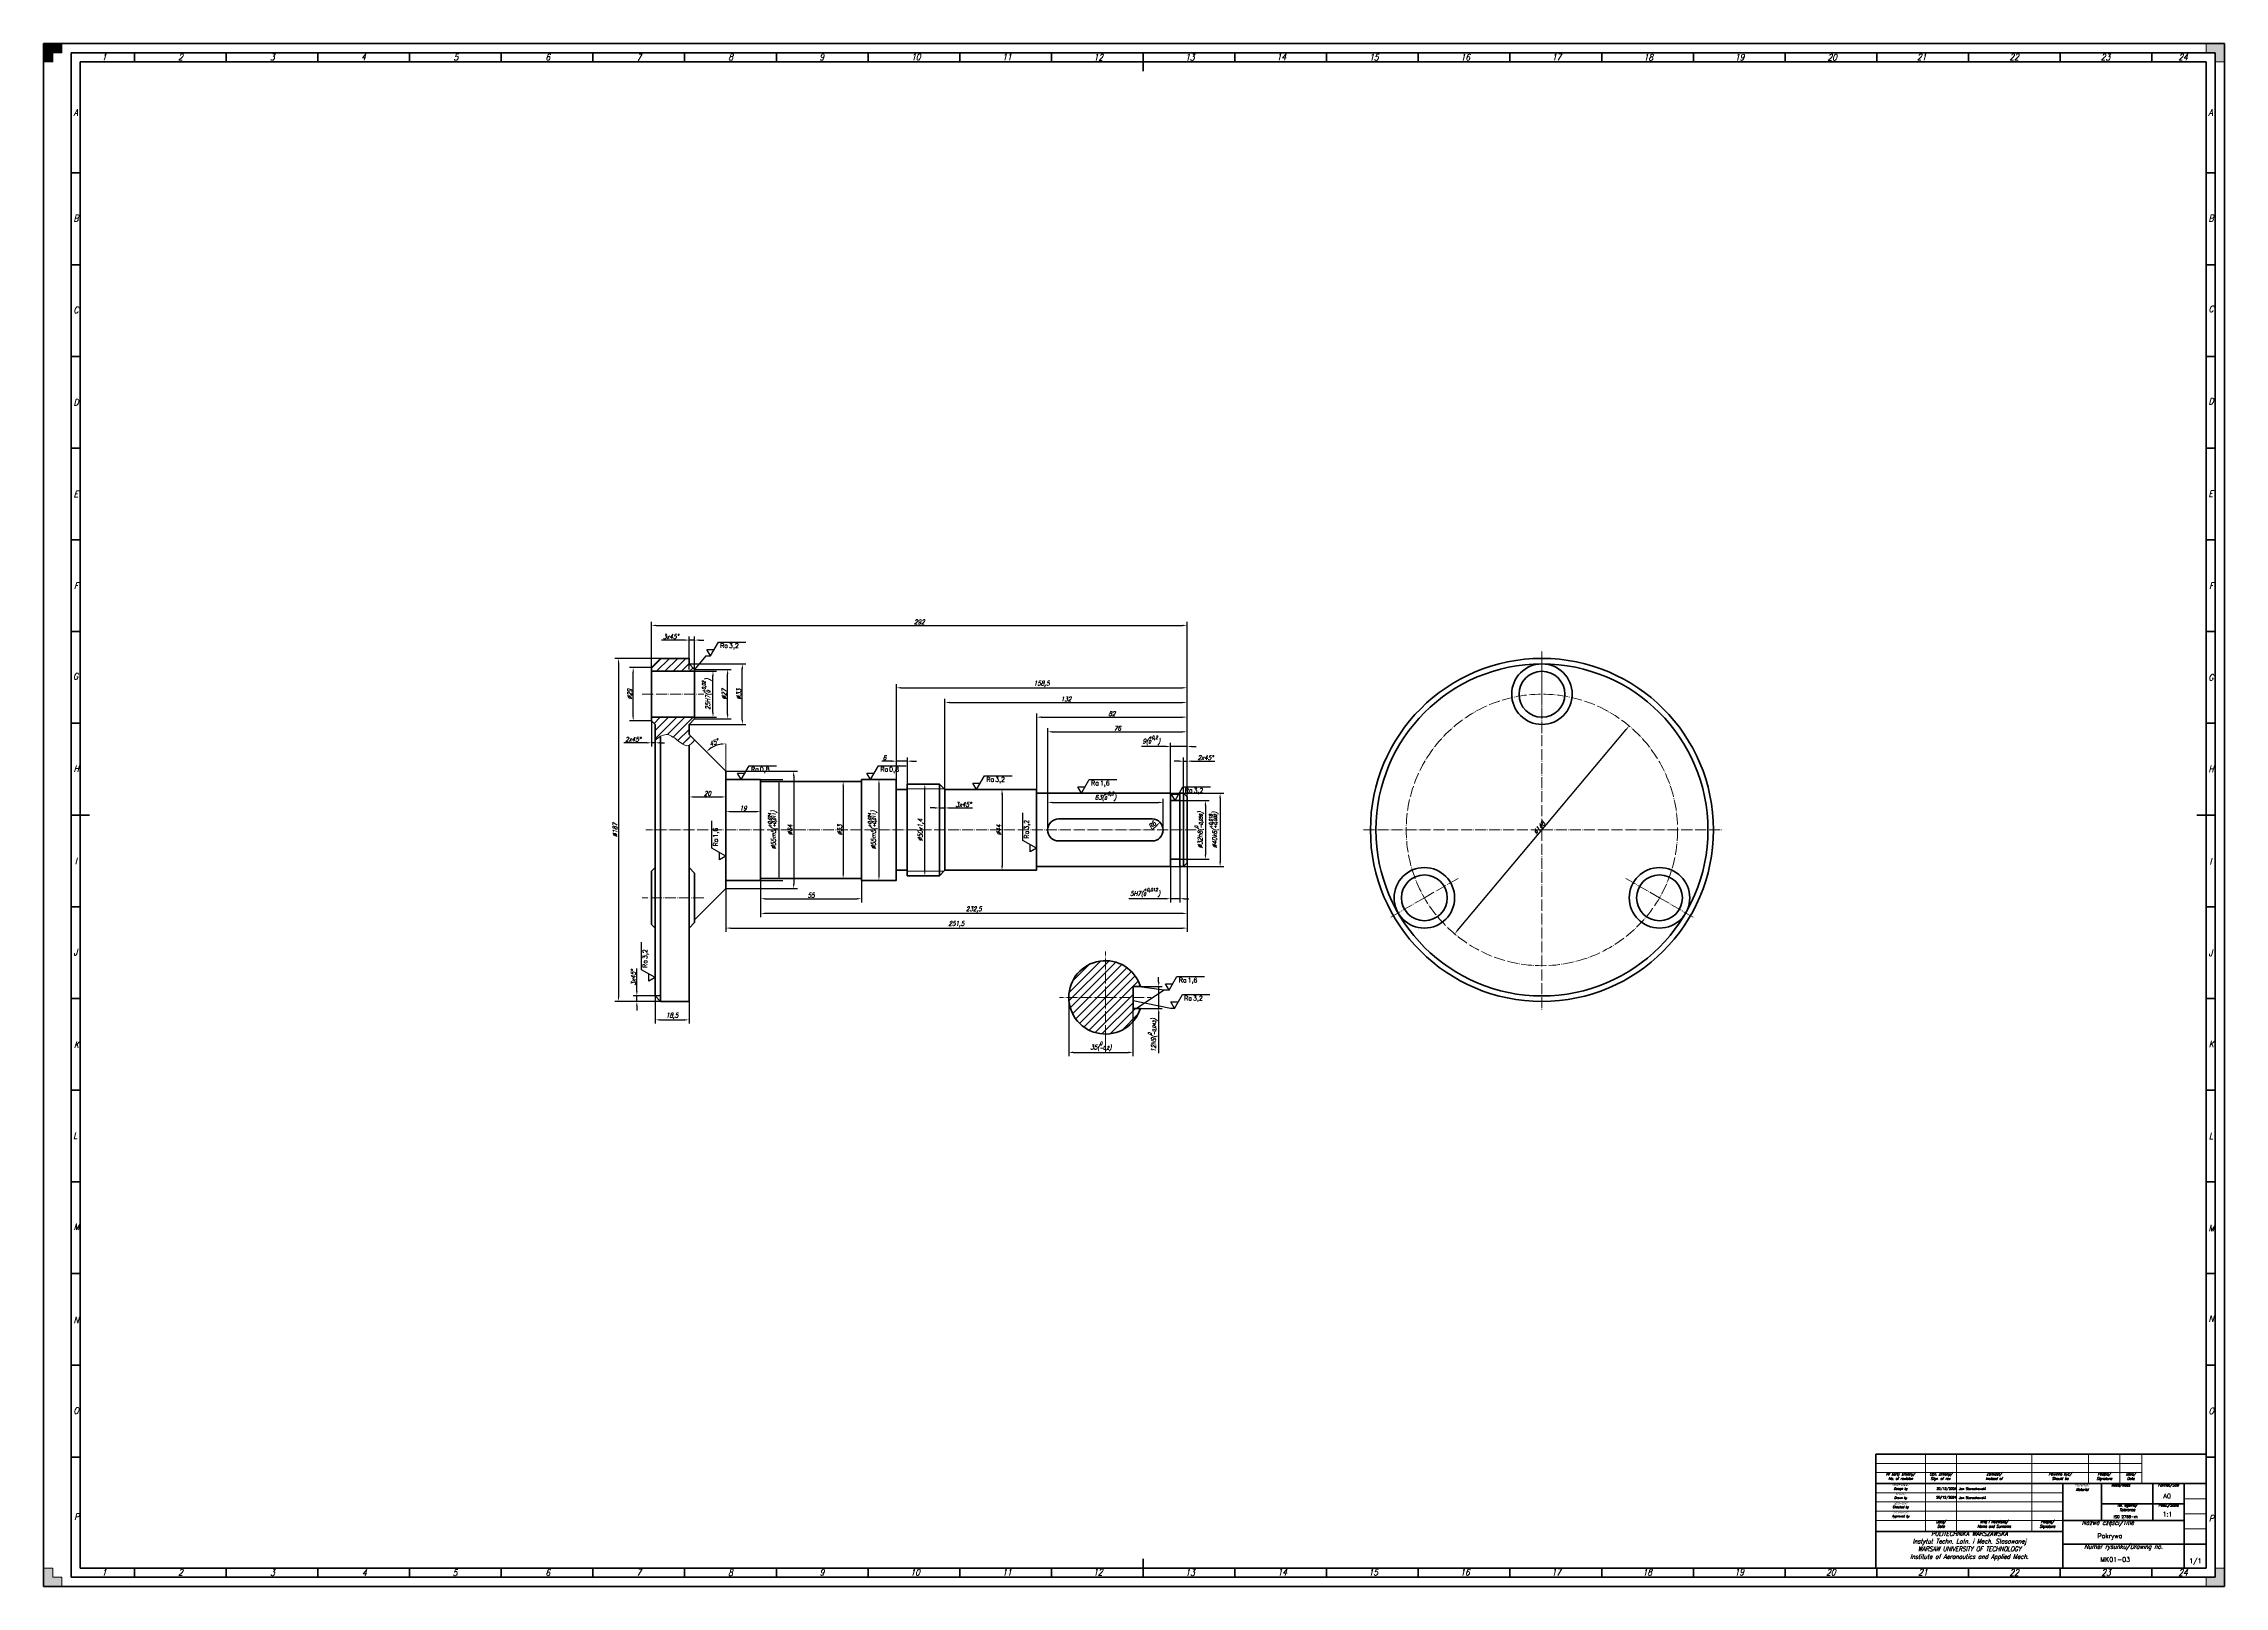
# Model space of a CAD drawing. Header units: millimetres. Extents: x -386 to 803, y -142 to 699.
import ezdxf
from ezdxf.enums import TextEntityAlignment as Align

# ---------------------------------------------------------------- set-up
doc = ezdxf.new("R2010")
doc.units = ezdxf.units.MM
doc.header["$LTSCALE"] = 0.5
doc.linetypes.add('ACAD_ISO04W050', pattern=[15, 12, -1.5, 0, -1.5])
for name, color, linetype, lineweight in [('1-DL. KRESKA KROPKA (CIENKA)', 1, 'ACAD_ISO04W050', 18), ('111-NAPISY', 111, 'Continuous', 18), ('140-KRESKOWANIE', 140, 'Continuous', 15), ('21-CHROP', 21, 'Continuous', 25), ('3-WYMIAR', 3, 'Continuous', 18), ('4-CIENKA CIĄGŁA', 4, 'Continuous', 18), ('41-GRUBA CIĄGŁA', 41, 'Continuous', 50)]:
    doc.layers.add(name, color=color, linetype=linetype, lineweight=lineweight)
doc.layers.add('31-SYMBOLE', color=31, linetype='Continuous', lineweight=25, plot=False)
doc.styles.get("Standard").update_dxf_attribs({"font": 'simplex.shx', "width": 0.85, "oblique": 15})
doc.dimstyles.new('RYS_TECHNICZNY', dxfattribs={"dimtxt": 2.5, "dimasz": 2.5, "dimexe": 2, "dimexo": 0, "dimtad": 1, "dimtxsty": 'Standard', "dimcen": -4, "dimadec": 0, "dimazin": 0, "dimtfac": 1, "dimtmove": 0, "dimatfit": 0, "dimfxl": 1, "dimarcsym": 0})

# ---------------------------------------------------------------- blocks, each defined once
blk = doc.blocks.new('*D24')
at = {"layer": '3-WYMIAR', "color": 0, "lineweight": -2, "transparency": 16777216}
for p, q in [((228.1, 290), (257.1, 290)), ((255.1, 287.5), (255.1, 252.5)), ((228.1, 250), (257.1, 250))]:
    blk.add_line(p, q, dxfattribs=at)
at = {"layer": '3-WYMIAR', "color": 0, "transparency": 16777216}
for points in [[(254.7, 287.5), (255.5, 287.5), (255.1, 290)], [(254.7, 252.5), (255.5, 252.5), (255.1, 250)]]:
    blk.add_solid(points, dxfattribs=at)
at = {"layer": 'Defpoints', "color": 0, "transparency": 16777216}
for p in [(228.1, 290), (228.1, 250), (255.1, 250)]:
    blk.add_point(p, dxfattribs=at)
at = {"layer": '3-WYMIAR', "color": 0, "transparency": 16777216, "insert": (251.7, 270), "char_height": 2.5, "attachment_point": 5, "rotation": 90}
blk.add_mtext('%%c40k6({\\H0.7x;\\S+0,018^ +0,002;})', dxfattribs=at)
blk = doc.blocks.new('*D25')
at = {"layer": '3-WYMIAR', "color": 0, "lineweight": -2, "transparency": 16777216}
for p, q in [((155.1, 292), (134.2, 292)), ((136.2, 289.5), (136.2, 250.5)), ((155.1, 248), (134.2, 248))]:
    blk.add_line(p, q, dxfattribs=at)
at = {"layer": '3-WYMIAR', "color": 0, "transparency": 16777216}
for points in [[(135.8, 289.5), (136.7, 289.5), (136.2, 292)], [(135.8, 250.5), (136.7, 250.5), (136.2, 248)]]:
    blk.add_solid(points, dxfattribs=at)
at = {"layer": 'Defpoints', "color": 0, "transparency": 16777216}
for p in [(155.1, 292), (136.2, 248), (155.1, 248)]:
    blk.add_point(p, dxfattribs=at)
at = {"layer": '3-WYMIAR', "color": 0, "transparency": 16777216, "insert": (134.4, 270), "char_height": 2.5, "attachment_point": 5, "rotation": 90}
blk.add_mtext('%%c44', dxfattribs=at)
blk = doc.blocks.new('*D26')
at = {"layer": '3-WYMIAR', "color": 0, "lineweight": -2, "transparency": 16777216}
for p, q in [((102.1, 295), (92.1, 295)), ((94.1, 247.5), (94.1, 292.5)), ((102.1, 245), (92.1, 245))]:
    blk.add_line(p, q, dxfattribs=at)
at = {"layer": '3-WYMIAR', "color": 0, "transparency": 16777216}
for points in [[(93.7, 292.5), (94.5, 292.5), (94.1, 295)], [(93.7, 247.5), (94.5, 247.5), (94.1, 245)]]:
    blk.add_solid(points, dxfattribs=at)
at = {"layer": 'Defpoints', "color": 0, "transparency": 16777216}
for p in [(94.1, 295), (102.1, 295), (102.1, 245)]:
    blk.add_point(p, dxfattribs=at)
at = {"layer": '3-WYMIAR', "color": 0, "transparency": 16777216, "insert": (92, 270), "char_height": 2.5, "attachment_point": 5, "rotation": 90}
blk.add_mtext('%%c50x1,4', dxfattribs=at)
blk = doc.blocks.new('*D27')
at = {"layer": '3-WYMIAR', "color": 0, "lineweight": -2, "transparency": 16777216}
for p, q in [((78.6, 297.5), (67.1, 297.5)), ((69.1, 295), (69.1, 245)), ((78.6, 242.5), (67.1, 242.5))]:
    blk.add_line(p, q, dxfattribs=at)
at = {"layer": '3-WYMIAR', "color": 0, "transparency": 16777216}
for points in [[(68.7, 295), (69.5, 295), (69.1, 297.5)], [(68.7, 245), (69.5, 245), (69.1, 242.5)]]:
    blk.add_solid(points, dxfattribs=at)
at = {"layer": 'Defpoints', "color": 0, "transparency": 16777216}
for p in [(78.6, 297.5), (69.1, 242.5), (78.6, 242.5)]:
    blk.add_point(p, dxfattribs=at)
at = {"layer": '3-WYMIAR', "color": 0, "transparency": 16777216, "insert": (65.7, 270), "char_height": 2.5, "attachment_point": 5, "rotation": 90}
blk.add_mtext('%%c55m5({\\H0.7x;\\S+0,024^ +0,011;\\H1.42857x;)}', dxfattribs=at)
blk = doc.blocks.new('*D28')
at = {"layer": '3-WYMIAR', "color": 0, "lineweight": -2, "transparency": 16777216}
for p, q in [((233.1, 286), (249.1, 286)), ((247.1, 283.5), (247.1, 256.5)), ((233.1, 254), (249.1, 254))]:
    blk.add_line(p, q, dxfattribs=at)
at = {"layer": '3-WYMIAR', "color": 0, "transparency": 16777216}
for points in [[(246.7, 283.5), (247.5, 283.5), (247.1, 286)], [(246.7, 256.5), (247.5, 256.5), (247.1, 254)]]:
    blk.add_solid(points, dxfattribs=at)
at = {"layer": 'Defpoints', "color": 0, "transparency": 16777216}
for p in [(233.1, 286), (233.1, 254), (247.1, 254)]:
    blk.add_point(p, dxfattribs=at)
at = {"layer": '3-WYMIAR', "color": 0, "transparency": 16777216, "insert": (243.8, 270), "char_height": 2.5, "attachment_point": 5, "rotation": 90}
blk.add_mtext('%%c32h8({\\H0.7x;\\S0^ -0,059;})', dxfattribs=at)
blk = doc.blocks.new('*D29')
at = {"layer": '3-WYMIAR', "color": 0, "lineweight": -2, "transparency": 16777216}
for p, q in [((59.6, 296.5), (47.6, 296.5)), ((49.6, 294), (49.6, 246)), ((59.6, 243.5), (47.6, 243.5))]:
    blk.add_line(p, q, dxfattribs=at)
at = {"layer": '3-WYMIAR', "color": 0, "transparency": 16777216}
for points in [[(49.2, 294), (50, 294), (49.6, 296.5)], [(49.2, 246), (50, 246), (49.6, 243.5)]]:
    blk.add_solid(points, dxfattribs=at)
at = {"layer": 'Defpoints', "color": 0, "transparency": 16777216}
for p in [(59.6, 296.5), (49.6, 243.5), (59.6, 243.5)]:
    blk.add_point(p, dxfattribs=at)
at = {"layer": '3-WYMIAR', "color": 0, "transparency": 16777216, "insert": (47.7, 270), "char_height": 2.5, "attachment_point": 5, "rotation": 90}
blk.add_mtext('%%c53', dxfattribs=at)
blk = doc.blocks.new('*D30')
at = {"layer": '3-WYMIAR', "color": 0, "lineweight": -2, "transparency": 16777216}
for p, q in [((-14.4, 302), (24.6, 302)), ((22.6, 299.5), (22.6, 240.5)), ((-14.4, 238), (24.6, 238))]:
    blk.add_line(p, q, dxfattribs=at)
at = {"layer": '3-WYMIAR', "color": 0, "transparency": 16777216}
for points in [[(22.2, 299.5), (23, 299.5), (22.6, 302)], [(22.2, 240.5), (23, 240.5), (22.6, 238)]]:
    blk.add_solid(points, dxfattribs=at)
at = {"layer": 'Defpoints', "color": 0, "transparency": 16777216}
for p in [(-14.4, 302), (-14.4, 238), (22.6, 238)]:
    blk.add_point(p, dxfattribs=at)
at = {"layer": '3-WYMIAR', "color": 0, "transparency": 16777216, "insert": (20.7, 270), "char_height": 2.5, "attachment_point": 5, "rotation": 90}
blk.add_mtext('%%c64', dxfattribs=at)
blk = doc.blocks.new('*D31')
at = {"layer": '3-WYMIAR', "color": 0, "lineweight": -2, "transparency": 16777216}
for p, q in [((-31.4, 356.5), (-19.4, 356.5)), ((-21.4, 334), (-21.4, 354)), ((-31.4, 331.5), (-19.4, 331.5))]:
    blk.add_line(p, q, dxfattribs=at)
at = {"layer": '3-WYMIAR', "color": 0, "transparency": 16777216}
for points in [[(-21.8, 354), (-21, 354), (-21.4, 356.5)], [(-21.8, 334), (-21, 334), (-21.4, 331.5)]]:
    blk.add_solid(points, dxfattribs=at)
at = {"layer": 'Defpoints', "color": 0, "transparency": 16777216}
for p in [(-31.4, 356.5), (-21.4, 356.5), (-31.4, 331.5)]:
    blk.add_point(p, dxfattribs=at)
at = {"layer": '3-WYMIAR', "color": 0, "transparency": 16777216, "insert": (-24.7, 344), "char_height": 2.5, "attachment_point": 5, "rotation": 90}
blk.add_mtext('25H7({\\H0.7x;\\S+0,02^ 0;})', dxfattribs=at)
blk = doc.blocks.new('*D32')
at = {"layer": '3-WYMIAR', "color": 0, "lineweight": -2, "transparency": 16777216}
for p, q in [((-34.4, 360.5), (-3.4, 360.5)), ((-5.4, 330), (-5.4, 358)), ((-34.4, 327.5), (-3.4, 327.5))]:
    blk.add_line(p, q, dxfattribs=at)
at = {"layer": '3-WYMIAR', "color": 0, "transparency": 16777216}
for points in [[(-5.8, 358), (-5, 358), (-5.4, 360.5)], [(-5.8, 330), (-5, 330), (-5.4, 327.5)]]:
    blk.add_solid(points, dxfattribs=at)
at = {"layer": 'Defpoints', "color": 0, "transparency": 16777216}
for p in [(-34.4, 360.5), (-5.4, 360.5), (-34.4, 327.5)]:
    blk.add_point(p, dxfattribs=at)
at = {"layer": '3-WYMIAR', "color": 0, "transparency": 16777216, "insert": (-7.3, 344), "char_height": 2.5, "attachment_point": 5, "rotation": 90}
blk.add_mtext('%%c33', dxfattribs=at)
blk = doc.blocks.new('*D33')
at = {"layer": '3-WYMIAR', "color": 0, "lineweight": -2, "transparency": 16777216}
for p, q in [((235.1, 288), (235.1, 309.5)), ((237.1, 288), (237.1, 309.5)), ((232.6, 307.5), (230.1, 307.5)), ((235.1, 307.5), (237.1, 307.5)), ((239.6, 307.5), (252.2, 307.5))]:
    blk.add_line(p, q, dxfattribs=at)
at = {"layer": '3-WYMIAR', "color": 0, "transparency": 16777216}
for points in [[(232.6, 307.9), (232.6, 307.1), (235.1, 307.5)], [(239.6, 307.9), (239.6, 307.1), (237.1, 307.5)]]:
    blk.add_solid(points, dxfattribs=at)
at = {"layer": 'Defpoints', "color": 0, "transparency": 16777216}
for p in [(235.1, 307.5), (235.1, 288), (237.1, 288)]:
    blk.add_point(p, dxfattribs=at)
at = {"layer": '3-WYMIAR', "color": 0, "transparency": 16777216, "insert": (247.1, 309.4), "char_height": 2.5, "attachment_point": 5}
blk.add_mtext('2x45%%D', dxfattribs=at)
blk = doc.blocks.new('*D34')
at = {"layer": '3-WYMIAR', "color": 0, "lineweight": -2, "transparency": 16777216}
for p, q in [((228.1, 250), (228.1, 230.5)), ((233.1, 250), (233.1, 230.5)), ((225.6, 232.5), (205.3, 232.5)), ((233.1, 232.5), (228.1, 232.5)), ((235.6, 232.5), (238.1, 232.5))]:
    blk.add_line(p, q, dxfattribs=at)
at = {"layer": '3-WYMIAR', "color": 0, "transparency": 16777216}
for points in [[(225.6, 232.9), (225.6, 232.1), (228.1, 232.5)], [(235.6, 232.9), (235.6, 232.1), (233.1, 232.5)]]:
    blk.add_solid(points, dxfattribs=at)
at = {"layer": 'Defpoints', "color": 0, "transparency": 16777216}
for p in [(228.1, 250), (233.1, 250), (228.1, 232.5)]:
    blk.add_point(p, dxfattribs=at)
at = {"layer": '3-WYMIAR', "color": 0, "transparency": 16777216, "insert": (214.2, 235.8), "char_height": 2.5, "attachment_point": 5}
blk.add_mtext('5H7({\\H0.7x;\\S+0,012^ 0;})', dxfattribs=at)
blk = doc.blocks.new('*D35')
at = {"layer": '3-WYMIAR', "color": 0, "lineweight": -2, "transparency": 16777216}
blk.add_arc((-14.4, 302), 15, 99.5604, 125.4396, dxfattribs=at)
at = {"layer": '3-WYMIAR', "color": 0, "transparency": 16777216}
for points in [[(-22.9, 313.9), (-23.4, 314.5), (-25, 312.6)], [(-17, 317.2), (-16.9, 316.4), (-14.4, 317)]]:
    blk.add_solid(points, dxfattribs=at)
at = {"layer": 'Defpoints', "color": 0, "transparency": 16777216}
for p in [(-34.4, 322), (-18.3, 316.5), (-14.4, 317), (-14.4, 302), (-14.4, 302)]:
    blk.add_point(p, dxfattribs=at)
at = {"layer": '3-WYMIAR', "color": 0, "transparency": 16777216, "insert": (-20.9, 317.6), "char_height": 2.5, "attachment_point": 5, "rotation": 22.5}
blk.add_mtext('45°', dxfattribs=at)
blk = doc.blocks.new('*D36')
at = {"layer": '3-WYMIAR', "color": 0, "lineweight": -2, "transparency": 16777216}
for p, q in [((225.6, 315.5), (212.2, 315.5)), ((228.1, 290), (228.1, 317.5)), ((237.1, 315.5), (228.1, 315.5)), ((237.1, 290), (237.1, 317.5)), ((239.6, 315.5), (242.1, 315.5))]:
    blk.add_line(p, q, dxfattribs=at)
at = {"layer": '3-WYMIAR', "color": 0, "transparency": 16777216}
for points in [[(225.6, 315.9), (225.6, 315.1), (228.1, 315.5)], [(239.6, 315.9), (239.6, 315.1), (237.1, 315.5)]]:
    blk.add_solid(points, dxfattribs=at)
at = {"layer": 'Defpoints', "color": 0, "transparency": 16777216}
for p in [(237.1, 315.5), (228.1, 290), (237.1, 290)]:
    blk.add_point(p, dxfattribs=at)
at = {"layer": '3-WYMIAR', "color": 0, "transparency": 16777216, "insert": (217.6, 318.8), "char_height": 2.5, "width": 1.592, "attachment_point": 5}
blk.add_mtext('9({\\H0.7x;\\S+0,2^ 0;})', dxfattribs=at)
blk = doc.blocks.new('*D37')
at = {"layer": '3-WYMIAR', "color": 0, "lineweight": -2, "transparency": 16777216}
for p, q in [((155.1, 290), (155.1, 333.5)), ((237.1, 290), (237.1, 333.5)), ((157.6, 331.5), (234.6, 331.5))]:
    blk.add_line(p, q, dxfattribs=at)
at = {"layer": '3-WYMIAR', "color": 0, "transparency": 16777216}
for points in [[(157.6, 331.9), (157.6, 331.1), (155.1, 331.5)], [(234.6, 331.9), (234.6, 331.1), (237.1, 331.5)]]:
    blk.add_solid(points, dxfattribs=at)
at = {"layer": 'Defpoints', "color": 0, "transparency": 16777216}
for p in [(237.1, 331.5), (155.1, 290), (237.1, 290)]:
    blk.add_point(p, dxfattribs=at)
at = {"layer": '3-WYMIAR', "color": 0, "transparency": 16777216, "insert": (196.1, 333.4), "char_height": 2.5, "attachment_point": 5}
blk.add_mtext('82', dxfattribs=at)
blk = doc.blocks.new('*D38')
at = {"layer": '3-WYMIAR', "color": 0, "lineweight": -2, "transparency": 16777216}
for p, q in [((105.1, 292), (105.1, 341.5)), ((107.6, 339.5), (234.6, 339.5)), ((237.1, 290), (237.1, 341.5))]:
    blk.add_line(p, q, dxfattribs=at)
at = {"layer": '3-WYMIAR', "color": 0, "transparency": 16777216}
for points in [[(107.6, 339.9), (107.6, 339.1), (105.1, 339.5)], [(234.6, 339.9), (234.6, 339.1), (237.1, 339.5)]]:
    blk.add_solid(points, dxfattribs=at)
at = {"layer": 'Defpoints', "color": 0, "transparency": 16777216}
for p in [(237.1, 339.5), (105.1, 292), (237.1, 290)]:
    blk.add_point(p, dxfattribs=at)
at = {"layer": '3-WYMIAR', "color": 0, "transparency": 16777216, "insert": (171.1, 341.4), "char_height": 2.5, "attachment_point": 5}
blk.add_mtext('132', dxfattribs=at)
blk = doc.blocks.new('*D39')
at = {"layer": '3-WYMIAR', "color": 0, "lineweight": -2, "transparency": 16777216}
for p, q in [((-14.4, 270), (-14.4, 214.5)), ((237.1, 250), (237.1, 214.5)), ((-11.9, 216.5), (234.6, 216.5))]:
    blk.add_line(p, q, dxfattribs=at)
at = {"layer": '3-WYMIAR', "color": 0, "transparency": 16777216}
for points in [[(-11.9, 216.9), (-11.9, 216.1), (-14.4, 216.5)], [(234.6, 216.9), (234.6, 216.1), (237.1, 216.5)]]:
    blk.add_solid(points, dxfattribs=at)
at = {"layer": 'Defpoints', "color": 0, "transparency": 16777216}
for p in [(-14.4, 270), (237.1, 250), (237.1, 216.5)]:
    blk.add_point(p, dxfattribs=at)
at = {"layer": '3-WYMIAR', "color": 0, "transparency": 16777216, "insert": (111.3, 218.6), "char_height": 2.5, "attachment_point": 5}
blk.add_mtext('251,5', dxfattribs=at)
blk = doc.blocks.new('*D40')
at = {"layer": '3-WYMIAR', "color": 0, "lineweight": -2, "transparency": 16777216}
for p, q in [((211.6, 184.7), (223.6, 184.7)), ((221.6, 187.2), (221.6, 189.7)), ((221.6, 184.7), (221.6, 172.7)), ((211.6, 172.7), (223.6, 172.7)), ((221.6, 170.2), (221.6, 148.4))]:
    blk.add_line(p, q, dxfattribs=at)
at = {"layer": '3-WYMIAR', "color": 0, "transparency": 16777216}
for points in [[(221.2, 187.2), (222.1, 187.2), (221.6, 184.7)], [(221.2, 170.2), (222.1, 170.2), (221.6, 172.7)]]:
    blk.add_solid(points, dxfattribs=at)
at = {"layer": 'Defpoints', "color": 0, "transparency": 16777216}
for p in [(211.6, 184.7), (221.6, 184.7), (211.6, 172.7)]:
    blk.add_point(p, dxfattribs=at)
at = {"layer": '3-WYMIAR', "color": 0, "transparency": 16777216, "insert": (218.4, 158.1), "char_height": 2.5, "attachment_point": 5, "rotation": 90}
blk.add_mtext('12N9({\\H0.7x;\\S0^ -0,043;})', dxfattribs=at)
blk = doc.blocks.new('*D41')
at = {"layer": '3-WYMIAR', "color": 0, "lineweight": -2, "transparency": 16777216}
for p, q in [((172.6, 178.7), (172.6, 146.7)), ((207.6, 178.7), (207.6, 146.7)), ((175.1, 148.7), (205.1, 148.7))]:
    blk.add_line(p, q, dxfattribs=at)
at = {"layer": '3-WYMIAR', "color": 0, "transparency": 16777216}
for points in [[(175.1, 149.2), (175.1, 148.3), (172.6, 148.7)], [(205.1, 149.2), (205.1, 148.3), (207.6, 148.7)]]:
    blk.add_solid(points, dxfattribs=at)
at = {"layer": 'Defpoints', "color": 0, "transparency": 16777216}
for p in [(172.6, 178.7), (207.6, 178.7), (207.6, 148.7)]:
    blk.add_point(p, dxfattribs=at)
at = {"layer": '3-WYMIAR', "color": 0, "transparency": 16777216, "insert": (190.1, 152), "char_height": 2.5, "attachment_point": 5}
blk.add_mtext('35({\\H0.7x;\\S0^ -0,2;})', dxfattribs=at)
blk = doc.blocks.new('*D42')
at = {"layer": '3-WYMIAR', "color": 0, "lineweight": -2, "transparency": 16777216}
blk.add_line((384.6, 215.2), (476.5, 324.8), dxfattribs=at)
at = {"layer": '3-WYMIAR', "color": 0, "transparency": 16777216}
for points in [[(476.2, 325), (476.8, 324.5), (478.1, 326.7)], [(384.3, 215.5), (384.9, 215), (383, 213.3)]]:
    blk.add_solid(points, dxfattribs=at)
at = {"layer": 'Defpoints', "color": 0, "transparency": 16777216}
for p in [(478.1, 326.7), (383, 213.3)]:
    blk.add_point(p, dxfattribs=at)
at = {"layer": '3-WYMIAR', "color": 0, "transparency": 16777216, "insert": (429.1, 271.2), "char_height": 2.5, "attachment_point": 5, "rotation": 50.0035}
blk.add_mtext('∅148', dxfattribs=at)
blk = doc.blocks.new('*D43')
at = {"layer": '3-WYMIAR', "color": 0, "lineweight": -2, "transparency": 16777216}
for p, q in [((-36.9, 373.5), (-49.4, 373.5)), ((-34.4, 357.5), (-34.4, 375.5)), ((-31.4, 373.5), (-34.4, 373.5)), ((-31.4, 357.5), (-31.4, 375.5)), ((-28.9, 373.5), (-26.4, 373.5))]:
    blk.add_line(p, q, dxfattribs=at)
at = {"layer": '3-WYMIAR', "color": 0, "transparency": 16777216}
for points in [[(-36.9, 373.9), (-36.9, 373.1), (-34.4, 373.5)], [(-28.9, 373.9), (-28.9, 373.1), (-31.4, 373.5)]]:
    blk.add_solid(points, dxfattribs=at)
at = {"layer": 'Defpoints', "color": 0, "transparency": 16777216}
for p in [(-34.4, 373.5), (-34.4, 357.5), (-31.4, 357.5)]:
    blk.add_point(p, dxfattribs=at)
at = {"layer": '3-WYMIAR', "color": 0, "transparency": 16777216, "insert": (-44.4, 375.4), "char_height": 2.5, "attachment_point": 5}
blk.add_mtext('3x45%%D', dxfattribs=at)
blk = doc.blocks.new('*D44')
at = {"layer": '3-WYMIAR', "color": 0, "lineweight": -2, "transparency": 16777216}
for p, q in [((-62.9, 182), (-62.9, 194.5)), ((-49.9, 179.5), (-64.9, 179.5)), ((-62.9, 176.5), (-62.9, 179.5)), ((-49.9, 176.5), (-64.9, 176.5)), ((-62.9, 174), (-62.9, 171.5))]:
    blk.add_line(p, q, dxfattribs=at)
at = {"layer": '3-WYMIAR', "color": 0, "transparency": 16777216}
for points in [[(-63.3, 182), (-62.5, 182), (-62.9, 179.5)], [(-63.3, 174), (-62.5, 174), (-62.9, 176.5)]]:
    blk.add_solid(points, dxfattribs=at)
at = {"layer": 'Defpoints', "color": 0, "transparency": 16777216}
for p in [(-62.9, 179.5), (-49.9, 179.5), (-49.9, 176.5)]:
    blk.add_point(p, dxfattribs=at)
at = {"layer": '3-WYMIAR', "color": 0, "transparency": 16777216, "insert": (-64.8, 189.5), "char_height": 2.5, "attachment_point": 5, "rotation": 90}
blk.add_mtext('3x45%%d', dxfattribs=at)
blk = doc.blocks.new('*D45')
at = {"layer": '3-WYMIAR', "color": 0, "lineweight": -2, "transparency": 16777216}
for p, q in [((-31.4, 357.5), (-11.4, 357.5)), ((-13.4, 333), (-13.4, 355)), ((-31.4, 330.5), (-11.4, 330.5))]:
    blk.add_line(p, q, dxfattribs=at)
at = {"layer": '3-WYMIAR', "color": 0, "transparency": 16777216}
for points in [[(-13.8, 355), (-13, 355), (-13.4, 357.5)], [(-13.8, 333), (-13, 333), (-13.4, 330.5)]]:
    blk.add_solid(points, dxfattribs=at)
at = {"layer": 'Defpoints', "color": 0, "transparency": 16777216}
for p in [(-31.4, 357.5), (-13.4, 357.5), (-31.4, 330.5)]:
    blk.add_point(p, dxfattribs=at)
at = {"layer": '3-WYMIAR', "color": 0, "transparency": 16777216, "insert": (-15.3, 344), "char_height": 2.5, "attachment_point": 5, "rotation": 90}
blk.add_mtext('%%c27', dxfattribs=at)
blk = doc.blocks.new('*D46')
at = {"layer": '3-WYMIAR', "color": 0, "lineweight": -2, "transparency": 16777216}
for p, q in [((-54.9, 358.5), (-66.9, 358.5)), ((-64.9, 332), (-64.9, 356)), ((-54.9, 329.5), (-66.9, 329.5))]:
    blk.add_line(p, q, dxfattribs=at)
at = {"layer": '3-WYMIAR', "color": 0, "transparency": 16777216}
for points in [[(-65.3, 356), (-64.5, 356), (-64.9, 358.5)], [(-65.3, 332), (-64.5, 332), (-64.9, 329.5)]]:
    blk.add_solid(points, dxfattribs=at)
at = {"layer": 'Defpoints', "color": 0, "transparency": 16777216}
for p in [(-64.9, 358.5), (-54.9, 358.5), (-54.9, 329.5)]:
    blk.add_point(p, dxfattribs=at)
at = {"layer": '3-WYMIAR', "color": 0, "transparency": 16777216, "insert": (-66.8, 344), "char_height": 2.5, "attachment_point": 5, "rotation": 90}
blk.add_mtext('%%c29', dxfattribs=at)
blk = doc.blocks.new('*D47')
at = {"layer": '3-WYMIAR', "color": 0, "lineweight": -2, "transparency": 16777216}
for p, q in [((-54.9, 329.5), (-54.9, 315.5)), ((-52.9, 327.5), (-52.9, 315.5)), ((-57.4, 317.5), (-70, 317.5)), ((-52.9, 317.5), (-54.9, 317.5)), ((-50.4, 317.5), (-47.9, 317.5))]:
    blk.add_line(p, q, dxfattribs=at)
at = {"layer": '3-WYMIAR', "color": 0, "transparency": 16777216}
for points in [[(-57.4, 317.9), (-57.4, 317.1), (-54.9, 317.5)], [(-50.4, 317.9), (-50.4, 317.1), (-52.9, 317.5)]]:
    blk.add_solid(points, dxfattribs=at)
at = {"layer": 'Defpoints', "color": 0, "transparency": 16777216}
for p in [(-54.9, 329.5), (-52.9, 327.5), (-54.9, 317.5)]:
    blk.add_point(p, dxfattribs=at)
at = {"layer": '3-WYMIAR', "color": 0, "transparency": 16777216, "insert": (-65, 319.4), "char_height": 2.5, "attachment_point": 5}
blk.add_mtext('2x45%%d', dxfattribs=at)
blk = doc.blocks.new('*D48')
at = {"layer": '3-WYMIAR', "color": 0, "lineweight": -2, "transparency": 16777216}
for p, q in [((-49.9, 363.5), (-74.9, 363.5)), ((-72.9, 361), (-72.9, 179)), ((-49.9, 176.5), (-74.9, 176.5))]:
    blk.add_line(p, q, dxfattribs=at)
at = {"layer": '3-WYMIAR', "color": 0, "transparency": 16777216}
for points in [[(-73.3, 361), (-72.5, 361), (-72.9, 363.5)], [(-73.3, 179), (-72.5, 179), (-72.9, 176.5)]]:
    blk.add_solid(points, dxfattribs=at)
at = {"layer": 'Defpoints', "color": 0, "transparency": 16777216}
for p in [(-49.9, 363.5), (-72.9, 176.5), (-49.9, 176.5)]:
    blk.add_point(p, dxfattribs=at)
at = {"layer": '3-WYMIAR', "color": 0, "transparency": 16777216, "insert": (-74.8, 270), "char_height": 2.5, "attachment_point": 5, "rotation": 90}
blk.add_mtext('%%c187', dxfattribs=at)
blk = doc.blocks.new('*D49')
at = {"layer": '3-WYMIAR', "color": 0, "lineweight": -2, "transparency": 16777216}
for p, q in [((102.1, 292), (102.1, 280)), ((105.1, 292), (105.1, 280)), ((99.6, 282), (97.1, 282)), ((102.1, 282), (105.1, 282)), ((107.6, 282), (120.1, 282))]:
    blk.add_line(p, q, dxfattribs=at)
at = {"layer": '3-WYMIAR', "color": 0, "transparency": 16777216}
for points in [[(99.6, 282.4), (99.6, 281.6), (102.1, 282)], [(107.6, 282.4), (107.6, 281.6), (105.1, 282)]]:
    blk.add_solid(points, dxfattribs=at)
at = {"layer": 'Defpoints', "color": 0, "transparency": 16777216}
for p in [(102.1, 292), (105.1, 292), (105.1, 282)]:
    blk.add_point(p, dxfattribs=at)
at = {"layer": '3-WYMIAR', "color": 0, "transparency": 16777216, "insert": (115.1, 283.9), "char_height": 2.5, "attachment_point": 5}
blk.add_mtext('3x45%%D', dxfattribs=at)
blk = doc.blocks.new('*D50')
at = {"layer": '3-WYMIAR', "color": 0, "lineweight": -2, "transparency": 16777216}
for p, q in [((78.6, 292), (78.6, 309.5)), ((84.6, 292), (84.6, 309.5)), ((76.1, 307.5), (70.7, 307.5)), ((84.6, 307.5), (78.6, 307.5)), ((87.1, 307.5), (89.6, 307.5))]:
    blk.add_line(p, q, dxfattribs=at)
at = {"layer": '3-WYMIAR', "color": 0, "transparency": 16777216}
for points in [[(76.1, 307.9), (76.1, 307.1), (78.6, 307.5)], [(87.1, 307.9), (87.1, 307.1), (84.6, 307.5)]]:
    blk.add_solid(points, dxfattribs=at)
at = {"layer": 'Defpoints', "color": 0, "transparency": 16777216}
for p in [(78.6, 307.5), (78.6, 292), (84.6, 292)]:
    blk.add_point(p, dxfattribs=at)
at = {"layer": '3-WYMIAR', "color": 0, "transparency": 16777216, "insert": (72.1, 309.4), "char_height": 2.5, "attachment_point": 5}
blk.add_mtext('6', dxfattribs=at)
blk = doc.blocks.new('*D51')
at = {"layer": '3-WYMIAR', "color": 0, "lineweight": -2, "transparency": 16777216}
for p, q in [((237.1, 252), (237.1, 222.5)), ((4.6, 242.5), (4.6, 222.5)), ((234.6, 224.5), (7.1, 224.5))]:
    blk.add_line(p, q, dxfattribs=at)
at = {"layer": '3-WYMIAR', "color": 0, "transparency": 16777216}
for points in [[(7.1, 224.9), (7.1, 224.1), (4.6, 224.5)], [(234.6, 224.9), (234.6, 224.1), (237.1, 224.5)]]:
    blk.add_solid(points, dxfattribs=at)
at = {"layer": 'Defpoints', "color": 0, "transparency": 16777216}
for p in [(237.1, 252), (4.6, 242.5), (4.6, 224.5)]:
    blk.add_point(p, dxfattribs=at)
at = {"layer": '3-WYMIAR', "color": 0, "transparency": 16777216, "insert": (120.8, 226.6), "char_height": 2.5, "attachment_point": 5}
blk.add_mtext('232,5', dxfattribs=at)
blk = doc.blocks.new('*D52')
at = {"layer": '3-WYMIAR', "color": 0, "lineweight": -2, "transparency": 16777216}
for p, q in [((4.6, 243.5), (4.6, 230.5)), ((59.6, 243.5), (59.6, 230.5)), ((7.1, 232.5), (57.1, 232.5))]:
    blk.add_line(p, q, dxfattribs=at)
at = {"layer": '3-WYMIAR', "color": 0, "transparency": 16777216}
for points in [[(7.1, 232.9), (7.1, 232.1), (4.6, 232.5)], [(57.1, 232.9), (57.1, 232.1), (59.6, 232.5)]]:
    blk.add_solid(points, dxfattribs=at)
at = {"layer": 'Defpoints', "color": 0, "transparency": 16777216}
for p in [(4.6, 243.5), (59.6, 243.5), (59.6, 232.5)]:
    blk.add_point(p, dxfattribs=at)
at = {"layer": '3-WYMIAR', "color": 0, "transparency": 16777216, "insert": (32.1, 234.4), "char_height": 2.5, "attachment_point": 5}
blk.add_mtext('55', dxfattribs=at)
blk = doc.blocks.new('*D53')
at = {"layer": '3-WYMIAR', "color": 0, "lineweight": -2, "transparency": 16777216}
for p, q in [((-52.9, 179.5), (-52.9, 164.5)), ((-34.4, 179.5), (-34.4, 164.5)), ((-50.4, 166.5), (-36.9, 166.5))]:
    blk.add_line(p, q, dxfattribs=at)
at = {"layer": '3-WYMIAR', "color": 0, "transparency": 16777216}
for points in [[(-50.4, 166.9), (-50.4, 166.1), (-52.9, 166.5)], [(-36.9, 166.9), (-36.9, 166.1), (-34.4, 166.5)]]:
    blk.add_solid(points, dxfattribs=at)
at = {"layer": 'Defpoints', "color": 0, "transparency": 16777216}
for p in [(-52.9, 179.5), (-34.4, 179.5), (-34.4, 166.5)]:
    blk.add_point(p, dxfattribs=at)
at = {"layer": '3-WYMIAR', "color": 0, "transparency": 16777216, "insert": (-43.7, 168.6), "char_height": 2.5, "attachment_point": 5}
blk.add_mtext('18,5', dxfattribs=at)
blk = doc.blocks.new('*D54')
at = {"layer": '3-WYMIAR', "color": 0, "lineweight": -2, "transparency": 16777216}
for p, q in [((-54.9, 358.5), (-54.9, 383.5)), ((-52.4, 381.5), (234.6, 381.5)), ((237.1, 347.5), (237.1, 383.5))]:
    blk.add_line(p, q, dxfattribs=at)
at = {"layer": '3-WYMIAR', "color": 0, "transparency": 16777216}
for points in [[(-52.4, 381.9), (-52.4, 381.1), (-54.9, 381.5)], [(234.6, 381.9), (234.6, 381.1), (237.1, 381.5)]]:
    blk.add_solid(points, dxfattribs=at)
at = {"layer": 'Defpoints', "color": 0, "transparency": 16777216}
for p in [(237.1, 381.5), (-54.9, 358.5), (237.1, 347.5)]:
    blk.add_point(p, dxfattribs=at)
at = {"layer": '3-WYMIAR', "color": 0, "transparency": 16777216, "insert": (91.1, 383.4), "char_height": 2.5, "attachment_point": 5}
blk.add_mtext('292', dxfattribs=at)
blk = doc.blocks.new('*D55')
at = {"layer": '3-WYMIAR', "color": 0, "lineweight": -2, "transparency": 16777216}
for p, q in [((-14.4, 270), (-14.4, 282)), ((-11.9, 280), (2.1, 280)), ((4.6, 270), (4.6, 282))]:
    blk.add_line(p, q, dxfattribs=at)
at = {"layer": '3-WYMIAR', "color": 0, "transparency": 16777216}
for points in [[(-11.9, 280.4), (-11.9, 279.6), (-14.4, 280)], [(2.1, 280.4), (2.1, 279.6), (4.6, 280)]]:
    blk.add_solid(points, dxfattribs=at)
at = {"layer": 'Defpoints', "color": 0, "transparency": 16777216}
for p in [(4.6, 280), (-14.4, 270), (4.6, 270)]:
    blk.add_point(p, dxfattribs=at)
at = {"layer": '3-WYMIAR', "color": 0, "transparency": 16777216, "insert": (-4.9, 281.9), "char_height": 2.5, "attachment_point": 5}
blk.add_mtext('19', dxfattribs=at)
blk = doc.blocks.new('*D56')
at = {"layer": '3-WYMIAR', "color": 0, "lineweight": -2, "transparency": 16777216}
for p, q in [((-34.4, 270), (-34.4, 290)), ((-31.9, 288), (-16.9, 288)), ((-14.4, 270), (-14.4, 290))]:
    blk.add_line(p, q, dxfattribs=at)
at = {"layer": '3-WYMIAR', "color": 0, "transparency": 16777216}
for points in [[(-31.9, 288.4), (-31.9, 287.6), (-34.4, 288)], [(-16.9, 288.4), (-16.9, 287.6), (-14.4, 288)]]:
    blk.add_solid(points, dxfattribs=at)
at = {"layer": 'Defpoints', "color": 0, "transparency": 16777216}
for p in [(-14.4, 288), (-34.4, 270), (-14.4, 270)]:
    blk.add_point(p, dxfattribs=at)
at = {"layer": '3-WYMIAR', "color": 0, "transparency": 16777216, "insert": (-24.4, 289.9), "char_height": 2.5, "attachment_point": 5}
blk.add_mtext('20', dxfattribs=at)
blk = doc.blocks.new('*D57')
at = {"layer": '3-WYMIAR', "color": 0, "lineweight": -2, "transparency": 16777216}
for p, q in [((161.1, 270), (161.1, 287)), ((224.1, 270), (224.1, 287)), ((163.6, 285), (221.6, 285))]:
    blk.add_line(p, q, dxfattribs=at)
at = {"layer": '3-WYMIAR', "color": 0, "transparency": 16777216}
for points in [[(163.6, 285.4), (163.6, 284.6), (161.1, 285)], [(221.6, 285.4), (221.6, 284.6), (224.1, 285)]]:
    blk.add_solid(points, dxfattribs=at)
at = {"layer": 'Defpoints', "color": 0, "transparency": 16777216}
for p in [(224.1, 285), (161.1, 270), (224.1, 270)]:
    blk.add_point(p, dxfattribs=at)
at = {"layer": '3-WYMIAR', "color": 0, "transparency": 16777216, "insert": (192.6, 288.2), "char_height": 2.5, "attachment_point": 5}
blk.add_mtext('63({\\H0.7x;\\S+0,3^ 0;})', dxfattribs=at)
blk = doc.blocks.new('*D58')
at = {"layer": '3-WYMIAR', "color": 0, "lineweight": -2, "transparency": 16777216}
blk.add_line((218.1, 270), (220.6, 272.5), dxfattribs=at)
at = {"layer": '3-WYMIAR', "color": 0, "transparency": 16777216}
blk.add_solid([(220.3, 272.8), (220.9, 272.2), (222.3, 274.2)], dxfattribs=at)
at = {"layer": 'Defpoints', "color": 0, "transparency": 16777216}
for p in [(222.3, 274.2), (218.1, 270)]:
    blk.add_point(p, dxfattribs=at)
at = {"layer": '3-WYMIAR', "color": 0, "transparency": 16777216, "insert": (218.1, 272.7), "char_height": 2.5, "attachment_point": 5, "rotation": 44.534}
blk.add_mtext('R6', dxfattribs=at)
blk = doc.blocks.new('*D59')
at = {"layer": '3-WYMIAR', "color": 0, "lineweight": -2, "transparency": 16777216}
for p, q in [((78.6, 297.5), (78.6, 349.5)), ((81.1, 347.5), (234.6, 347.5)), ((237.1, 295), (237.1, 349.5))]:
    blk.add_line(p, q, dxfattribs=at)
at = {"layer": '3-WYMIAR', "color": 0, "transparency": 16777216}
for points in [[(81.1, 347.9), (81.1, 347.1), (78.6, 347.5)], [(234.6, 347.9), (234.6, 347.1), (237.1, 347.5)]]:
    blk.add_solid(points, dxfattribs=at)
at = {"layer": 'Defpoints', "color": 0, "transparency": 16777216}
for p in [(237.1, 347.5), (78.6, 297.5), (237.1, 295)]:
    blk.add_point(p, dxfattribs=at)
at = {"layer": '3-WYMIAR', "color": 0, "transparency": 16777216, "insert": (157.8, 349.6), "char_height": 2.5, "attachment_point": 5}
blk.add_mtext('158,5', dxfattribs=at)
blk = doc.blocks.new('CH_UM_W')
at = {"layer": '21-CHROP'}
for p, q in [((0, 0), (-2, 3.5)), ((-2, 3.5), (2, 3.5)), ((0, 0), (4.3, 7.5)), ((4.3, 7.5), (19.3, 7.5))]:
    blk.add_line(p, q, dxfattribs=at)
blk.add_text('Ra', height=2.5, dxfattribs=at).set_placement((5.3, 4.3))
blk.add_attdef('RA', (10.1, 4.3), '', height=2.5, dxfattribs=at)
blk = doc.blocks.new('*D62')
at = {"layer": '3-WYMIAR', "color": 0, "lineweight": -2, "transparency": 16777216}
for p, q in [((4.6, 297.5), (16.6, 297.5)), ((14.6, 245), (14.6, 295)), ((4.6, 242.5), (16.6, 242.5))]:
    blk.add_line(p, q, dxfattribs=at)
at = {"layer": '3-WYMIAR', "color": 0, "transparency": 16777216}
for points in [[(14.2, 295), (15, 295), (14.6, 297.5)], [(14.2, 245), (15, 245), (14.6, 242.5)]]:
    blk.add_solid(points, dxfattribs=at)
at = {"layer": 'Defpoints', "color": 0, "transparency": 16777216}
for p in [(4.6, 297.5), (14.6, 297.5), (4.6, 242.5)]:
    blk.add_point(p, dxfattribs=at)
at = {"layer": '3-WYMIAR', "color": 0, "transparency": 16777216, "insert": (11.2, 270), "char_height": 2.5, "attachment_point": 5, "rotation": 90}
blk.add_mtext('%%C55m5({\\H0.7x;\\S+0,024^ +0,011;})', dxfattribs=at)
blk = doc.blocks.new('A0_Premium_2016')
at = {"layer": '140-KRESKOWANIE'}
h = blk.add_hatch(color=256, dxfattribs=at)
h.dxf.hatch_style = 1
h.paths.add_polyline_path([(10, 5), (5, 5), (5, 10), (0, 10), (0, 0), (10, 0)])
h.paths.add_polyline_path([(1189, 10), (1184, 10), (1184, 5), (1179, 5), (1179, 0), (1189, 0)])
h.paths.add_polyline_path([(1189, 841), (1179, 841), (1179, 836), (1184, 836), (1184, 831), (1189, 831)])
h = blk.add_hatch(color=256, dxfattribs=at)
h.dxf.hatch_style = 1
h.paths.add_polyline_path([(10, 841), (0, 841), (0, 831), (5, 831), (5, 836), (10, 836)])
for p, q in [((0, 841), (0, 831)), ((10, 841), (0, 841)), ((5, 831), (5, 836)), ((5, 836), (10, 836)), ((10, 836), (10, 841)), ((1179, 836), (1179, 841)), ((0, 831), (5, 831)), ((1184, 831), (1189, 831)), ((0, 0), (0, 10)), ((0, 10), (5, 10)), ((10, 0), (0, 0)), ((5, 10), (5, 5)), ((5, 5), (10, 5)), ((10, 5), (10, 0)), ((1179, 5), (1179, 0)), ((1184, 10), (1189, 10))]:
    blk.add_line(p, q, dxfattribs=at)
at = {"layer": '41-GRUBA CIĄGŁA'}
for p, q in [((0, 841), (1189, 841)), ((0, 0), (0, 841)), ((15, 836), (1184, 836)), ((15, 5), (15, 836)), ((49.5, 831), (49.5, 836)), ((99.5, 831), (99.5, 836)), ((149.5, 831), (149.5, 836)), ((199.5, 831), (199.5, 836)), ((249.5, 831), (249.5, 836)), ((299.5, 831), (299.5, 836)), ((349.5, 831), (349.5, 836)), ((399.5, 831), (399.5, 836)), ((449.5, 831), (449.5, 836)), ((499.5, 831), (499.5, 836)), ((549.5, 831), (549.5, 836)), ((599.5, 826), (599.5, 836)), ((649.5, 831), (649.5, 836)), ((699.5, 831), (699.5, 836)), ((749.5, 831), (749.5, 836)), ((799.5, 831), (799.5, 836)), ((849.5, 831), (849.5, 836)), ((899.5, 831), (899.5, 836)), ((949.5, 831), (949.5, 836)), ((999.5, 831), (999.5, 836)), ((1049.5, 831), (1049.5, 836)), ((1099.5, 831), (1099.5, 836)), ((1149.5, 831), (1149.5, 836)), ((1184, 5), (1184, 836)), ((1189, 0), (1189, 841)), ((20, 831), (1179, 831)), ((20, 10), (20, 831)), ((1179, 10), (1179, 831)), ((15, 770.5), (20, 770.5)), ((1184, 770.5), (1179, 770.5)), ((15, 720.5), (20, 720.5)), ((1184, 720.5), (1179, 720.5)), ((15, 670.5), (20, 670.5)), ((1184, 670.5), (1179, 670.5)), ((15, 620.5), (20, 620.5)), ((1184, 620.5), (1179, 620.5)), ((15, 570.5), (20, 570.5)), ((1184, 570.5), (1179, 570.5)), ((15, 520.5), (20, 520.5)), ((1184, 520.5), (1179, 520.5)), ((15, 470.5), (20, 470.5)), ((1184, 470.5), (1179, 470.5)), ((15, 420.5), (25, 420.5)), ((1174, 420.5), (1184, 420.5)), ((15, 370.5), (20, 370.5)), ((1184, 370.5), (1179, 370.5)), ((15, 320.5), (20, 320.5)), ((1184, 320.5), (1179, 320.5)), ((15, 270.5), (20, 270.5)), ((1184, 270.5), (1179, 270.5)), ((15, 220.5), (20, 220.5)), ((1184, 220.5), (1179, 220.5)), ((15, 170.5), (20, 170.5)), ((1184, 170.5), (1179, 170.5)), ((15, 120.5), (20, 120.5)), ((1184, 120.5), (1179, 120.5)), ((15, 70.5), (20, 70.5)), ((1184, 70.5), (1179, 70.5)), ((599.5, 5), (599.5, 15)), ((0, 0), (1189, 0)), ((15, 5), (1184, 5)), ((20, 10), (1179, 10)), ((49.5, 10), (49.5, 5)), ((99.5, 10), (99.5, 5)), ((149.5, 10), (149.5, 5)), ((199.5, 10), (199.5, 5)), ((249.5, 10), (249.5, 5)), ((299.5, 10), (299.5, 5)), ((349.5, 10), (349.5, 5)), ((399.5, 10), (399.5, 5)), ((449.5, 10), (449.5, 5)), ((499.5, 10), (499.5, 5)), ((549.5, 10), (549.5, 5)), ((649.5, 10), (649.5, 5)), ((699.5, 10), (699.5, 5)), ((749.5, 10), (749.5, 5)), ((799.5, 10), (799.5, 5)), ((849.5, 10), (849.5, 5)), ((899.5, 10), (899.5, 5)), ((949.5, 10), (949.5, 5)), ((999.5, 10), (999.5, 5)), ((1049.5, 10), (1049.5, 5)), ((1099.5, 10), (1099.5, 5)), ((1149.5, 10), (1149.5, 5))]:
    blk.add_line(p, q, dxfattribs=at)
at = {"layer": '111-NAPISY', "char_height": 3.5, "attachment_point": 1}
for s, insert in [('1', (31.7, 835.4)), ('2', (73.4, 835.4)), ('3', (123.4, 835.4)), ('4', (173.1, 835.5)), ('5', (223.5, 835.4)), ('6', (273.6, 835.4)), ('7', (323.3, 835.2)), ('8', (373.3, 835.4)), ('9', (422.9, 835.4)), ('10', (473, 835.5)), ('11', (522.6, 835.4)), ('12', (572.5, 835.3)), ('13', (622.4, 835.3)), ('14', (672.3, 835.5)), ('15', (722.7, 835.3)), ('16', (772.6, 835.3)), ('17', (822.3, 835.4)), ('18', (872.4, 835.3)), ('19', (922.1, 835.3)), ('20', (972.6, 835.3)), ('21', (1021.4, 835.4)), ('22', (1071.8, 835.5)), ('23', (1121.6, 835.4)), ('24', (1163.9, 835.4)), ('A', (16.3, 805.2)), ('A', (1180.3, 805.2)), ('B', (16.3, 747.6)), ('B', (1180.4, 747.6)), ('C', (16.3, 697.6)), ('C', (1180.4, 698.1)), ('D', (16.3, 647.2)), ('D', (1180.4, 647.8)), ('E', (16.4, 597.3)), ('E', (1180.4, 597.4)), ('F', (16.6, 547.3)), ('F', (1180.7, 547.3)), ('G', (16.1, 497.9)), ('G', (1180.3, 497.3)), ('H', (16.4, 447.5)), ('H', (1180.3, 447.4)), ('I', (17, 397.2)), ('I', (1180.9, 397)), ('J', (16.3, 347.5)), ('J', (1180.4, 347.1)), ('K', (1180.5, 297.4)), ('K', (16.6, 297)), ('L', (16.2, 247.5)), ('L', (1180.6, 247.3)), ('M', (16.4, 197.8)), ('M', (1180.4, 197.1)), ('N', (16.3, 147)), ('N', (1180.4, 147.7)), ('O', (16.3, 97.6)), ('O', (1180.4, 97.4)), ('P', (16.7, 39.8)), ('P', (1180.6, 38.8)), ('1', (31.7, 9.4)), ('2', (73.4, 9.4)), ('3', (123.5, 9.3)), ('4', (173.6, 9.2)), ('5', (223, 9.2)), ('6', (273.6, 9.3)), ('7', (323.2, 9.4)), ('8', (373.2, 9.3)), ('9', (423.1, 9.4)), ('10', (472.6, 9.4)), ('11', (522.7, 9.4)), ('12', (572.3, 9.5)), ('13', (622.5, 9.3)), ('14', (672.8, 9.5)), ('15', (722.4, 9.4)), ('16', (772.4, 9.4)), ('17', (822.1, 9.5)), ('18', (871.8, 9.4)), ('19', (921.9, 9.5)), ('20', (971.9, 9.4)), ('21', (1022.1, 9.4)), ('22', (1071.8, 9.3)), ('23', (1121.9, 9.3)), ('24', (1163.9, 9.3))]:
    blk.add_mtext_dynamic_manual_height_columns(s, width=3.5, gutter_width=12.5, heights=[3.98], dxfattribs=dict(at, insert=insert))
blk = doc.blocks.new('TAB_RYSUNKOWA_2016')
at = {"layer": '4-CIENKA CIĄGŁA'}
for p, q in [((-153, 20), (-153, 62)), ((-136, 20), (-136, 62)), ((-95, 20), (-95, 62)), ((-64, 46), (-64, 62)), ((-47, 46), (-47, 62)), ((-35, 46), (-35, 62)), ((-180, 57), (-35, 57)), ((-180, 52), (-35, 52)), ((-180, 41), (-78, 41)), ((-180, 36), (-78, 36)), ((-12, 37.8), (0, 37.8)), ((-180, 31), (-78, 31)), ((-180, 26), (-78, 26)), ((-12, 29.5), (0, 29.5)), ((-12, 21.3), (0, 21.3))]:
    blk.add_line(p, q, dxfattribs=at)
at = {"layer": '41-GRUBA CIĄGŁA'}
for p, q in [((-180, 62), (0, 62)), ((-180, 0), (-180, 62)), ((-180, 46), (0, 46)), ((-78, 0), (-78, 46)), ((-57, 26), (-57, 46)), ((-29, 26), (-29, 46)), ((-12, 26), (-12, 46)), ((-78, 26), (-12, 26)), ((-57, 35), (-12, 35)), ((-12, 26), (-12, 0)), ((-180, 20), (-78, 20)), ((-78, 13), (-12, 13)), ((-12, 13), (0, 13))]:
    blk.add_line(p, q, dxfattribs=at)
at = {"layer": '111-NAPISY', "attachment_point": 1}
for s, width, heights, insert, char_height in [('\\pxb0.33333,qc;Nr karty zmiany/\\P\\pb0.25;No. of revision', 27, [7.24], (-180, 52), 1.5), ('\\pxb0.33333,qc;Ozn. zmiany/\\P\\pb0.33333;Sign. of rev.', 17, [6], (-153, 52), 1.5), ('\\pxb0.33333,qc;Zamiast/\\PInstead of', 41, [6], (-136, 52), 1.5), ('\\pxb0.33333,qc;Powinno być/\\PShould be', 31, [6], (-95, 52), 1.5), ('\\pxb0.33333,qc;Podpis/\\PSignature', 17, [6], (-64, 52), 1.5), ('\\pxb0.33333,qc;Data/\\PDate', 12, [6], (-47, 52), 1.5), ('\\pxb0.25,qc;Konstruował/\\PDesign by', 27, [5], (-180, 46), 1.25), ('\\pxb0.25,qc;Sprawdził/\\PChecked by', 27, [5], (-180, 36), 1.25), ('\\pxb0.25333,qc;{\\H0.83333x;Kreślił/\\PDrawn by}', 27, [5], (-180, 41), 1.5), ('\\pxb0.332,qc;Materiał/\\PMaterial', 21, [6], (-78, 46), 1.5), ('\\pxb0.332,qc;Masa/Mass', 21, [2.51], (-57, 46), 1.5), ('\\pxb0.332,qc;Format/Size', 17, [2.51], (-29, 46), 1.5), ('\\pxb0.25333,qc;Zatwierdził/\\PApproved by', 27, [5], (-180, 31), 1.25), ('\\pxb0.33333,qc;Data/\\PDate', 17, [6], (-153, 26), 1.5), ('\\pxb0.33333,qc;Imię i Nazwisko/\\PName and Surname', 41, [6], (-136, 26), 1.5), ('\\pxb0.33333,qc;Podpis/\\PSignature', 17, [6], (-95, 26), 1.5), ('\\pxb0.332,qc;Nazwa części/Title', 49, [3.53], (-78, 26), 2.5), ('\\pxb0.332,qc;Tol. ogólna/\\PTolerance', 28, [5.65], (-57, 35), 1.5), ('\\pxb0.332,qc;Podz./Scale', 17, [2.51], (-29, 35), 1.5), ('\\pxb0.332,qc;POLITECHNIKA WARSZAWSKA\\PInstytut Techn. Lotn. i Mech. Stosowanej\\PWARSAW UNIVERSITY OF TECHNOLOGY\\PInstitute of Aeronautics and Applied Mech.', 102, [20], (-180, 20), 2.5), ('\\pxb0.332,qc;Numer rysunku/Drawing no.', 66, [3.53], (-78, 13), 2.5)]:
    blk.add_mtext_dynamic_manual_height_columns(s, width=width, gutter_width=7.5, heights=heights, dxfattribs=dict(at, insert=insert, char_height=char_height))
at = {"layer": '111-NAPISY'}
for tag, p, height in [('DATA', (-147.1, 37.9), 1.25), ('DATA', (-146.9, 42.7), 1.25), ('KONSTRUKTOR', (-134.7, 42.6), 1.25), ('KRESLIL', (-134.7, 37.7), 1.25), ('MAT', (-70.5, 33.9), 2.5), ('MASA', (-47.8, 38), 2.5), ('A', (-23.3, 38), 2.5), ('DATA', (-147.4, 28.1), 1.25), ('DATA', (-147.3, 32.9), 1.25), ('SPRAWDZIL', (-135, 32.5), 1.25), ('ZATWIERDZIL', (-134.8, 27.7), 1.25), ('TOLERANCJA', (-50.3, 27.2), 1.5), ('X:X', (-23.7, 28.1), 2.5), ('NR_RYSUNKU', (-57.6, 3.4), 2.5), ('X/X', (-9.1, 2.7), 2.5)]:
    blk.add_attdef(tag, p, '', height=height, dxfattribs=at)
blk.add_attdef('NAZWA_CZESCI', text='', height=2.5, dxfattribs=at).set_placement((-59.2, 18.8), align=Align.TOP_LEFT)
blk = doc.blocks.new('*D65')
at = {"layer": '3-WYMIAR', "color": 0, "lineweight": -2, "transparency": 16777216}
for p, q in [((161.1, 270), (161.1, 325.5)), ((163.6, 323.5), (234.6, 323.5)), ((237.1, 270), (237.1, 325.5))]:
    blk.add_line(p, q, dxfattribs=at)
at = {"layer": '3-WYMIAR', "color": 0, "transparency": 16777216}
for points in [[(163.6, 323.9), (163.6, 323.1), (161.1, 323.5)], [(234.6, 323.9), (234.6, 323.1), (237.1, 323.5)]]:
    blk.add_solid(points, dxfattribs=at)
at = {"layer": 'Defpoints', "color": 0, "transparency": 16777216}
for p in [(237.1, 323.5), (161.1, 270), (237.1, 270)]:
    blk.add_point(p, dxfattribs=at)
at = {"layer": '3-WYMIAR', "color": 0, "transparency": 16777216, "insert": (199.1, 325.4), "char_height": 2.5, "attachment_point": 5}
blk.add_mtext('76', dxfattribs=at)

msp = doc.modelspace()

# ---------------------------------------------------------------- hatches: boundary and pattern name
at = {"layer": '140-KRESKOWANIE'}
h = msp.add_hatch(dxfattribs=at)
h.set_pattern_fill('ANSI31', color=256)
edge = h.paths.add_edge_path()
edge.add_line((-34.432, 327.5), (-31.432, 330.5))
edge.add_line((-31.432, 330.5), (-31.432, 331.5))
edge.add_line((-31.432, 331.5), (-54.932, 331.5))
edge.add_line((-54.932, 331.5), (-54.932, 329.5))
edge.add_line((-54.932, 329.5), (-52.932, 327.5))
edge.add_line((-52.932, 327.5), (-52.932, 319))
edge.add_spline(control_points=[(-52.932, 319), (-50.925, 320.484), (-46.912, 323.451), (-41.009, 319.198), (-36.567, 315.404), (-34.596, 316.098), (-34.432, 316.173)], knot_values=[0, 0, 0, 0, 6.70820393, 13.41640786, 20.1246118, 20.74378343, 20.74378343, 20.74378343, 20.74378343], degree=3, periodic=0)
edge.add_line((-34.432, 316.173), (-34.432, 322))
edge.add_line((-34.432, 322), (-34.432, 327.5))
h.paths.add_polyline_path([(-34.432, 360.5), (-34.432, 363.5), (-49.932, 363.5), (-52.932, 360.5), (-54.932, 358.5), (-54.932, 356.5), (-31.432, 356.5), (-31.432, 357.5)])
h = msp.add_hatch(dxfattribs=at)
h.set_pattern_fill('ANSI31', color=256)
edge = h.paths.add_edge_path()
edge.add_line((-34.432, 322), (-34.432, 327.5))
edge.add_line((-34.432, 327.5), (-31.432, 330.5))
edge.add_line((-31.432, 330.5), (-31.432, 331.5))
edge.add_line((-31.432, 331.5), (-54.932, 331.5))
edge.add_line((-54.932, 331.5), (-54.932, 329.5))
edge.add_line((-54.932, 329.5), (-52.932, 327.5))
edge.add_line((-52.932, 327.5), (-52.932, 319))
edge.add_spline(control_points=[(-52.932, 319), (-52.505, 319.315), (-52.079, 319.63), (-51.653, 319.931)], knot_values=[0, 0, 0, 0, 1.42484029, 1.42484029, 1.42484029, 1.42484029], degree=3, periodic=0)
edge.add_spline(control_points=[(-51.653, 319.931), (-51.304, 320.178), (-50.955, 320.416), (-50.606, 320.637)], knot_values=[1.42484029, 1.42484029, 1.42484029, 1.42484029, 2.59297313, 2.59297313, 2.59297313, 2.59297313], degree=3, periodic=0)
edge.add_spline(control_points=[(-50.606, 320.637), (-50.316, 320.82), (-50.027, 320.991), (-49.738, 321.146)], knot_values=[2.59297313, 2.59297313, 2.59297313, 2.59297313, 3.56210073, 3.56210073, 3.56210073, 3.56210073], degree=3, periodic=0)
edge.add_spline(control_points=[(-49.738, 321.146), (-49.545, 321.25), (-49.352, 321.347), (-49.158, 321.435)], knot_values=[3.56210073, 3.56210073, 3.56210073, 3.56210073, 4.21020793, 4.21020793, 4.21020793, 4.21020793], degree=3, periodic=0)
edge.add_spline(control_points=[(-49.158, 321.435), (-48.987, 321.513), (-48.816, 321.584), (-48.645, 321.648)], knot_values=[4.21020793, 4.21020793, 4.21020793, 4.21020793, 4.78506212, 4.78506212, 4.78506212, 4.78506212], degree=3, periodic=0)
edge.add_spline(control_points=[(-48.645, 321.648), (-48.5, 321.702), (-48.356, 321.751), (-48.211, 321.793)], knot_values=[4.78506212, 4.78506212, 4.78506212, 4.78506212, 5.27085497, 5.27085497, 5.27085497, 5.27085497], degree=3, periodic=0)
edge.add_spline(control_points=[(-48.211, 321.793), (-48.097, 321.827), (-47.983, 321.857), (-47.869, 321.883)], knot_values=[5.27085497, 5.27085497, 5.27085497, 5.27085497, 5.65480893, 5.65480893, 5.65480893, 5.65480893], degree=3, periodic=0)
edge.add_spline(control_points=[(-47.869, 321.883), (-47.773, 321.905), (-47.676, 321.924), (-47.58, 321.94)], knot_values=[5.65480893, 5.65480893, 5.65480893, 5.65480893, 5.97953465, 5.97953465, 5.97953465, 5.97953465], degree=3, periodic=0)
edge.add_spline(control_points=[(-47.58, 321.94), (-47.465, 321.959), (-47.35, 321.974), (-47.235, 321.984)], knot_values=[5.97953465, 5.97953465, 5.97953465, 5.97953465, 6.36641079, 6.36641079, 6.36641079, 6.36641079], degree=3, periodic=0)
edge.add_spline(control_points=[(-47.235, 321.984), (-47.14, 321.992), (-47.044, 321.998), (-46.949, 322)], knot_values=[6.36641079, 6.36641079, 6.36641079, 6.36641079, 6.68852404, 6.68852404, 6.68852404, 6.68852404], degree=3, periodic=0)
edge.add_spline(control_points=[(-46.949, 322), (-46.943, 322), (-46.83, 322.002), (-46.716, 321.999), (-46.609, 321.993)], knot_values=[6.68852404, 6.68852404, 6.68852404, 6.68852404, 6.70820393, 7.07153309, 7.07153309, 7.07153309, 7.07153309], degree=3, periodic=0)
edge.add_spline(control_points=[(-46.609, 321.993), (-46.512, 321.987), (-46.415, 321.978), (-46.318, 321.965)], knot_values=[7.07153309, 7.07153309, 7.07153309, 7.07153309, 7.39875802, 7.39875802, 7.39875802, 7.39875802], degree=3, periodic=0)
edge.add_spline(control_points=[(-46.318, 321.965), (-46.108, 321.939), (-45.897, 321.897), (-45.687, 321.842)], knot_values=[7.39875802, 7.39875802, 7.39875802, 7.39875802, 8.11086357, 8.11086357, 8.11086357, 8.11086357], degree=3, periodic=0)
edge.add_spline(control_points=[(-45.687, 321.842), (-45.593, 321.817), (-45.499, 321.79), (-45.406, 321.76)], knot_values=[8.11086357, 8.11086357, 8.11086357, 8.11086357, 8.42791356, 8.42791356, 8.42791356, 8.42791356], degree=3, periodic=0)
edge.add_spline(control_points=[(-45.406, 321.76), (-45.29, 321.724), (-45.174, 321.683), (-45.058, 321.639)], knot_values=[8.42791356, 8.42791356, 8.42791356, 8.42791356, 8.81981366, 8.81981366, 8.81981366, 8.81981366], degree=3, periodic=0)
edge.add_spline(control_points=[(-45.058, 321.639), (-44.923, 321.588), (-44.788, 321.531), (-44.653, 321.471)], knot_values=[8.81981366, 8.81981366, 8.81981366, 8.81981366, 9.27539367, 9.27539367, 9.27539367, 9.27539367], degree=3, periodic=0)
edge.add_spline(control_points=[(-44.653, 321.471), (-44.473, 321.39), (-44.293, 321.301), (-44.112, 321.204)], knot_values=[9.27539367, 9.27539367, 9.27539367, 9.27539367, 9.88396897, 9.88396897, 9.88396897, 9.88396897], degree=3, periodic=0)
edge.add_spline(control_points=[(-44.112, 321.204), (-43.834, 321.056), (-43.556, 320.892), (-43.276, 320.713)], knot_values=[9.88396897, 9.88396897, 9.88396897, 9.88396897, 10.82129262, 10.82129262, 10.82129262, 10.82129262], degree=3, periodic=0)
edge.add_spline(control_points=[(-43.276, 320.713), (-42.867, 320.452), (-42.456, 320.163), (-42.042, 319.855)], knot_values=[10.82129262, 10.82129262, 10.82129262, 10.82129262, 12.19474298, 12.19474298, 12.19474298, 12.19474298], degree=3, periodic=0)
edge.add_spline(control_points=[(-42.042, 319.855), (-41.718, 319.615), (-41.393, 319.363), (-41.066, 319.106)], knot_values=[12.19474298, 12.19474298, 12.19474298, 12.19474298, 13.26901588, 13.26901588, 13.26901588, 13.26901588], degree=3, periodic=0)
edge.add_spline(control_points=[(-41.066, 319.106), (-41.021, 319.071), (-40.324, 318.521), (-39.618, 317.949), (-38.961, 317.472)], knot_values=[13.26901588, 13.26901588, 13.26901588, 13.26901588, 13.41640786, 15.55783745, 15.55783745, 15.55783745, 15.55783745], degree=3, periodic=0)
edge.add_spline(control_points=[(-38.961, 317.472), (-38.758, 317.325), (-38.556, 317.183), (-38.354, 317.05)], knot_values=[15.55783745, 15.55783745, 15.55783745, 15.55783745, 16.21899579, 16.21899579, 16.21899579, 16.21899579], degree=3, periodic=0)
edge.add_spline(control_points=[(-38.354, 317.05), (-38.16, 316.921), (-37.967, 316.8), (-37.775, 316.689)], knot_values=[16.21899579, 16.21899579, 16.21899579, 16.21899579, 16.85432446, 16.85432446, 16.85432446, 16.85432446], degree=3, periodic=0)
edge.add_spline(control_points=[(-37.775, 316.689), (-37.645, 316.613), (-37.515, 316.542), (-37.385, 316.475)], knot_values=[16.85432446, 16.85432446, 16.85432446, 16.85432446, 17.28601655, 17.28601655, 17.28601655, 17.28601655], degree=3, periodic=0)
edge.add_spline(control_points=[(-37.385, 316.475), (-37.287, 316.425), (-37.189, 316.378), (-37.092, 316.333)], knot_values=[17.28601655, 17.28601655, 17.28601655, 17.28601655, 17.61327955, 17.61327955, 17.61327955, 17.61327955], degree=3, periodic=0)
edge.add_spline(control_points=[(-37.092, 316.333), (-36.977, 316.281), (-36.863, 316.234), (-36.75, 316.191)], knot_values=[17.61327955, 17.61327955, 17.61327955, 17.61327955, 17.99782478, 17.99782478, 17.99782478, 17.99782478], degree=3, periodic=0)
edge.add_spline(control_points=[(-36.75, 316.191), (-36.654, 316.155), (-36.559, 316.122), (-36.464, 316.093)], knot_values=[17.99782478, 17.99782478, 17.99782478, 17.99782478, 18.32144939, 18.32144939, 18.32144939, 18.32144939], degree=3, periodic=0)
edge.add_spline(control_points=[(-36.464, 316.093), (-36.38, 316.067), (-36.296, 316.044), (-36.212, 316.024)], knot_values=[18.32144939, 18.32144939, 18.32144939, 18.32144939, 18.61076786, 18.61076786, 18.61076786, 18.61076786], degree=3, periodic=0)
edge.add_spline(control_points=[(-36.212, 316.024), (-36.118, 316.002), (-36.024, 315.984), (-35.931, 315.97)], knot_values=[18.61076786, 18.61076786, 18.61076786, 18.61076786, 18.93599926, 18.93599926, 18.93599926, 18.93599926], degree=3, periodic=0)
edge.add_spline(control_points=[(-35.931, 315.97), (-35.876, 315.962), (-35.821, 315.955), (-35.767, 315.95)], knot_values=[18.93599926, 18.93599926, 18.93599926, 18.93599926, 19.12683861, 19.12683861, 19.12683861, 19.12683861], degree=3, periodic=0)
edge.add_spline(control_points=[(-35.767, 315.95), (-35.643, 315.938), (-35.519, 315.934), (-35.397, 315.938)], knot_values=[19.12683861, 19.12683861, 19.12683861, 19.12683861, 19.56328833, 19.56328833, 19.56328833, 19.56328833], degree=3, periodic=0)
edge.add_spline(control_points=[(-35.397, 315.938), (-35.343, 315.94), (-35.289, 315.944), (-35.235, 315.949)], knot_values=[19.56328833, 19.56328833, 19.56328833, 19.56328833, 19.75765021, 19.75765021, 19.75765021, 19.75765021], degree=3, periodic=0)
edge.add_spline(control_points=[(-35.235, 315.949), (-35.19, 315.954), (-35.146, 315.96), (-35.101, 315.967)], knot_values=[19.75765021, 19.75765021, 19.75765021, 19.75765021, 19.91834816, 19.91834816, 19.91834816, 19.91834816], degree=3, periodic=0)
edge.add_spline(control_points=[(-35.101, 315.967), (-35.052, 315.975), (-35.004, 315.984), (-34.955, 315.995)], knot_values=[19.91834816, 19.91834816, 19.91834816, 19.91834816, 20.09554042, 20.09554042, 20.09554042, 20.09554042], degree=3, periodic=0)
edge.add_spline(control_points=[(-34.955, 315.995), (-34.947, 315.996), (-34.899, 316.007), (-34.85, 316.02), (-34.81, 316.032)], knot_values=[20.09554042, 20.09554042, 20.09554042, 20.09554042, 20.1246118, 20.27374318, 20.27374318, 20.27374318, 20.27374318], degree=3, periodic=0)
edge.add_spline(control_points=[(-34.81, 316.032), (-34.766, 316.044), (-34.723, 316.058), (-34.68, 316.073)], knot_values=[20.27374318, 20.27374318, 20.27374318, 20.27374318, 20.43417284, 20.43417284, 20.43417284, 20.43417284], degree=3, periodic=0)
edge.add_spline(control_points=[(-34.68, 316.073), (-34.627, 316.092), (-34.575, 316.112), (-34.523, 316.133)], knot_values=[20.43417284, 20.43417284, 20.43417284, 20.43417284, 20.62887893, 20.62887893, 20.62887893, 20.62887893], degree=3, periodic=0)
edge.add_spline(control_points=[(-34.523, 316.133), (-34.493, 316.146), (-34.462, 316.159), (-34.432, 316.173)], knot_values=[20.62887893, 20.62887893, 20.62887893, 20.62887893, 20.74378343, 20.74378343, 20.74378343, 20.74378343], degree=3, periodic=0)
edge.add_spline(control_points=[(-34.432, 316.173), (-34.408, 316.184), (-34.384, 316.195), (-34.361, 316.207)], knot_values=[20.74378343, 20.74378343, 20.74378343, 20.74378343, 20.83265288, 20.83265288, 20.83265288, 20.83265288], degree=3, periodic=0)
edge.add_spline(control_points=[(-34.361, 316.207), (-34.284, 316.244), (-34.208, 316.285), (-34.132, 316.329)], knot_values=[20.83265288, 20.83265288, 20.83265288, 20.83265288, 21.12305783, 21.12305783, 21.12305783, 21.12305783], degree=3, periodic=0)
edge.add_spline(control_points=[(-34.132, 316.329), (-34.067, 316.368), (-34.002, 316.408), (-33.937, 316.451)], knot_values=[21.12305783, 21.12305783, 21.12305783, 21.12305783, 21.37268599, 21.37268599, 21.37268599, 21.37268599], degree=3, periodic=0)
edge.add_spline(control_points=[(-33.937, 316.451), (-33.841, 316.514), (-33.747, 316.582), (-33.652, 316.655)], knot_values=[21.37268599, 21.37268599, 21.37268599, 21.37268599, 21.74142927, 21.74142927, 21.74142927, 21.74142927], degree=3, periodic=0)
edge.add_spline(control_points=[(-33.652, 316.655), (-33.552, 316.732), (-33.453, 316.814), (-33.354, 316.9)], knot_values=[21.74142927, 21.74142927, 21.74142927, 21.74142927, 22.13322993, 22.13322993, 22.13322993, 22.13322993], degree=3, periodic=0)
edge.add_spline(control_points=[(-33.354, 316.9), (-33.259, 316.983), (-33.164, 317.07), (-33.07, 317.16)], knot_values=[22.13322993, 22.13322993, 22.13322993, 22.13322993, 22.50925281, 22.50925281, 22.50925281, 22.50925281], degree=3, periodic=0)
edge.add_spline(control_points=[(-33.07, 317.16), (-32.736, 317.48), (-32.408, 317.844), (-32.082, 318.224)], knot_values=[22.50925281, 22.50925281, 22.50925281, 22.50925281, 23.84433154, 23.84433154, 23.84433154, 23.84433154], degree=3, periodic=0)
edge.add_spline(control_points=[(-32.082, 318.224), (-31.864, 318.478), (-31.648, 318.739), (-31.432, 319)], knot_values=[23.84433154, 23.84433154, 23.84433154, 23.84433154, 24.73438403, 24.73438403, 24.73438403, 24.73438403], degree=3, periodic=0)
edge.add_line((-31.432, 319), (-34.432, 322))
h = msp.add_hatch(dxfattribs=at)
h.set_pattern_fill('ANSI31', color=256)
h.set_pattern_definition([(45, (0, -9.375), (-2.245064, 2.245064), [])])
h.paths.add_polyline_path([(192.568, 198.734), (192.568, 178.734), (207.647, 178.734), (207.647, 184.734), (211.647, 184.734, 0.32753822)])
h.paths.add_polyline_path([(192.568, 198.734, 0.41421356), (172.568, 178.734), (192.568, 178.734)])
h.paths.add_polyline_path([(192.568, 178.734), (172.568, 178.734, 0.15607581), (176.283, 167.125), (192.568, 167.125)])
h.paths.add_polyline_path([(211.647, 172.734), (207.647, 172.734), (207.647, 178.734), (192.568, 178.734), (192.568, 167.125), (208.854, 167.125, 0.07881613)])
h.paths.add_polyline_path([(208.854, 167.125), (192.568, 167.125), (192.568, 158.734, 0.24246284)])
h.paths.add_polyline_path([(192.568, 167.125), (176.283, 167.125, 0.24246284), (192.568, 158.734)])

# ---------------------------------------------------------------- linework, layer by layer
at = {"layer": '1-DL. KRESKA KROPKA (CIENKA)'}
for p, q in [((430.568, 270), (430.568, 368.5)), ((430.568, 344), (430.568, 365.5)), ((-59.932, 344), (-26.432, 344)), ((430.568, 344), (430.568, 322.5)), ((242.068, 270), (-57.932, 270)), ((430.568, 270), (332.068, 270)), ((430.568, 270), (529.068, 270)), ((430.568, 270), (430.568, 171.5)), ((366.483, 233), (385.102, 243.75)), ((494.654, 233), (476.035, 243.75)), ((-26.432, 233), (-59.932, 233)), ((366.483, 233), (347.863, 222.25)), ((494.654, 233), (513.274, 222.25)), ((192.568, 178.734), (192.568, 203.734)), ((192.568, 178.734), (167.568, 178.734)), ((192.568, 178.734), (217.568, 178.734)), ((192.568, 178.734), (192.568, 153.734))]:
    msp.add_line(p, q, dxfattribs=at)
msp.add_circle((430.568, 270), 74, dxfattribs=at)
at = {"layer": '3-WYMIAR'}
for p, q in [((-54.932, 363.5), (-54.932, 381.5)), ((-54.932, 358.5), (-54.932, 363.5)), ((237.068, 347.5), (237.068, 355.5)), ((-14.432, 302), (-14.432, 317)), ((78.568, 297.5), (78.568, 307.5)), ((-14.432, 280), (-14.432, 288)), ((102.068, 295), (102.068, 292)), ((105.068, 292), (105.068, 282)), ((224.068, 270), (224.068, 286)), ((-14.432, 270), (-14.432, 280)), ((211.647, 184.734), (221.647, 184.734)), ((192.568, 158.734), (192.568, 148.734))]:
    msp.add_line(p, q, dxfattribs=at)
at = {"layer": '3-WYMIAR', "color": 3}
for p, q in [((237.068, 331.5), (237.068, 339.5)), ((237.068, 315.5), (237.068, 323.5)), ((102.068, 295), (94.068, 295))]:
    msp.add_line(p, q, dxfattribs=at)
at = {"layer": '31-SYMBOLE'}
for p, q in [((-25.265, 364.904), (-31.432, 357.5)), ((-25.265, 364.904), (-22.771, 364.904)), ((224.636, 182.598), (209.515, 184.734)), ((224.636, 182.598), (209.515, 172.734)), ((227.288, 182.598), (224.636, 182.598)), ((228.023, 172.732), (207.647, 176.862)), ((230.228, 172.723), (228.023, 172.732))]:
    msp.add_line(p, q, dxfattribs=at)
at = {"layer": '4-CIENKA CIĄGŁA'}
for p, q in [((84.568, 292.5), (104.568, 292.5)), ((84.568, 247.5), (104.568, 247.5))]:
    msp.add_line(p, q, dxfattribs=at)
msp.add_spline([(-52.932, 319), (-46.932, 322), (-40.932, 319), (-34.932, 316), (-31.432, 319)], degree=3, dxfattribs=at)
at = {"layer": '41-GRUBA CIĄGŁA'}
for p, q in [((-54.932, 358.5), (-52.932, 360.5)), ((-54.932, 358.5), (-54.932, 331.5)), ((-52.932, 360.5), (-49.932, 363.5)), ((-34.432, 363.5), (-49.932, 363.5)), ((-34.432, 360.5), (-34.432, 363.5)), ((-31.432, 357.5), (-34.432, 360.5)), ((-31.432, 330.5), (-31.432, 357.5)), ((-54.932, 356.5), (-31.432, 356.5)), ((-54.932, 331.5), (-54.932, 329.5)), ((-31.432, 331.5), (-54.932, 331.5)), ((-52.932, 327.5), (-54.932, 329.5)), ((-52.932, 327.5), (-52.932, 270)), ((-49.932, 270), (-49.932, 321.04)), ((-31.432, 330.5), (-34.432, 327.5)), ((-34.432, 322), (-34.432, 327.5)), ((-34.432, 322), (-14.432, 302)), ((-34.432, 302), (-34.432, 316.173)), ((-34.432, 302), (-34.432, 270)), ((-14.432, 270), (-14.432, 302)), ((4.568, 297.5), (-14.432, 297.5)), ((-14.432, 297.5), (-14.432, 270)), ((4.568, 296.5), (4.568, 297.5)), ((78.568, 297.5), (59.568, 297.5)), ((59.568, 297.5), (59.568, 296.5)), ((78.568, 270), (78.568, 297.5)), ((59.568, 296.5), (4.568, 296.5)), ((4.568, 296.5), (4.568, 270)), ((59.568, 296.5), (59.568, 270)), ((84.568, 292), (78.568, 292)), ((78.568, 292), (78.568, 265.794)), ((102.068, 295), (84.568, 295)), ((84.568, 295), (84.568, 270)), ((105.068, 292), (102.068, 295)), ((102.068, 295), (102.068, 270)), ((155.068, 292), (105.068, 292)), ((105.068, 292), (105.068, 270)), ((155.068, 290), (155.068, 292)), ((228.068, 290), (155.068, 290)), ((155.068, 290), (155.068, 270)), ((228.068, 286), (228.068, 290)), ((233.068, 286), (228.068, 286)), ((228.068, 286), (228.068, 270)), ((235.068, 290), (233.068, 290)), ((233.068, 290), (233.068, 286)), ((233.068, 286), (233.068, 270)), ((235.068, 290), (237.068, 288)), ((235.068, 290), (235.068, 270)), ((237.068, 270), (237.068, 288)), ((78.568, 248), (78.568, 274.206)), ((218.068, 276), (167.068, 276)), ((-52.932, 179.5), (-52.932, 270)), ((-49.932, 176.5), (-49.932, 270)), ((-34.432, 238), (-34.432, 270)), ((-14.432, 242.5), (-14.432, 270)), ((-14.432, 270), (-14.432, 238)), ((4.568, 243.5), (4.568, 270)), ((59.568, 243.5), (59.568, 270)), ((78.568, 270), (78.568, 242.5)), ((84.568, 245), (84.568, 270)), ((102.068, 245), (102.068, 270)), ((105.068, 248), (105.068, 270)), ((155.068, 250), (155.068, 270)), ((218.068, 264), (167.068, 264)), ((228.068, 254), (228.068, 270)), ((233.068, 254), (233.068, 270)), ((235.068, 250), (235.068, 270)), ((237.068, 270), (237.068, 252)), ((228.068, 250), (155.068, 250)), ((155.068, 250), (155.068, 248)), ((233.068, 254), (228.068, 254)), ((228.068, 254), (228.068, 250)), ((233.068, 250), (233.068, 254)), ((235.068, 250), (233.068, 250)), ((235.068, 250), (237.068, 252)), ((-54.932, 247.5), (-52.932, 249.5)), ((-54.932, 247.5), (-54.932, 220.5)), ((-31.432, 246.5), (-34.432, 249.5)), ((-34.432, 238), (-34.432, 218)), ((-31.432, 219.5), (-31.432, 246.5)), ((-31.432, 221), (-14.432, 238)), ((4.568, 242.5), (-14.432, 242.5)), ((59.568, 243.5), (4.568, 243.5)), ((4.568, 243.5), (4.568, 242.5)), ((59.568, 242.5), (59.568, 243.5)), ((78.568, 242.5), (59.568, 242.5)), ((84.568, 248), (78.568, 248)), ((102.068, 245), (84.568, 245)), ((105.068, 248), (102.068, 245)), ((155.068, 248), (105.068, 248)), ((-54.932, 220.5), (-54.932, 218.5)), ((-52.932, 216.5), (-54.932, 218.5)), ((-31.432, 219.5), (-34.432, 216.5)), ((-34.432, 218), (-34.432, 176.5)), ((-52.932, 179.5), (-49.932, 176.5)), ((207.647, 184.734), (211.647, 184.734)), ((211.647, 184.734), (207.647, 184.734)), ((211.647, 184.734), (207.647, 184.734)), ((207.647, 184.734), (207.647, 172.734)), ((-34.432, 176.5), (-49.932, 176.5)), ((207.647, 172.734), (211.647, 172.734))]:
    msp.add_line(p, q, dxfattribs=at)
for centre, radius in [((430.568, 270), 93.5), ((430.568, 270), 90.5), ((430.568, 344), 16.5), ((430.568, 344), 12.5), ((366.483, 233), 16.5), ((366.483, 233), 12.5), ((494.654, 233), 16.5), ((494.654, 233), 12.5)]:
    msp.add_circle(centre, radius, dxfattribs=at)
for centre, radius, start, end in [((167.068, 270), 6, 90, 180), ((218.068, 270), 6, 0, 90), ((167.068, 270), 6, 180, 270), ((218.068, 270), 6, 270, 0), ((192.568, 178.734), 20, 17.457603, 342.542397)]:
    msp.add_arc(centre, radius, start, end, dxfattribs=at)

# ---------------------------------------------------------------- block references
at = {"layer": '3-WYMIAR'}
msp.add_blockref('A0_Premium_2016', (-386.347, -142.348), dxfattribs=at)
for p, values in [((-22.771, 364.904), {'RA': '3,2'}), ((-5.983, 297.5), {'RA': '0,8'}), ((64.568, 297.5), {'RA': '0,8'}), ((122.366, 292), {'RA': '3,2'}), ((179.441, 290), {'RA': '1,6'}), ((230.551, 286), {'RA': '3,2'}), ((227.288, 182.598), {'RA': '1,6'}), ((230.228, 172.723), {'RA': '3,2'})]:
    msp.add_blockref('CH_UM_W', p, dxfattribs=at).add_auto_attribs(values)
at = {"layer": '3-WYMIAR', "rotation": 90}
for p, values in [((-14.432, 255.743), {'RA': '1,6'}), ((155.068, 260), {'RA': '3,2'}), ((-52.932, 189.5), {'RA': '3,2'})]:
    msp.add_blockref('CH_UM_W', p, dxfattribs=at).add_auto_attribs(values)
at = {"layer": '3-WYMIAR'}
ref = msp.add_blockref('TAB_RYSUNKOWA_2016', (792.653, -132.348), dxfattribs=at)
ref.add_attrib('KONSTRUKTOR', 'Jan Starachowski', (657.955, -89.772), dxfattribs={"layer": '111-NAPISY', "height": 1.25})
ref.add_attrib('DATA', '20/12/2024', (645.757, -89.685), dxfattribs={"layer": '111-NAPISY', "height": 1.25})
ref.add_attrib('KRESLIL', 'Jan Starachowski', (657.915, -94.685), dxfattribs={"layer": '111-NAPISY', "height": 1.25})
ref.add_attrib('DATA', '20/12/2024', (645.528, -94.406), dxfattribs={"layer": '111-NAPISY', "height": 1.25})
ref.add_attrib('NAZWA_CZESCI', 'Pokrywa', dxfattribs={"layer": '111-NAPISY', "height": 2.5}).set_placement((733.459, -113.587), align=Align.TOP_LEFT)
ref.add_attrib('NR_RYSUNKU', 'MK01-03', (735.044, -128.96), dxfattribs={"layer": '111-NAPISY', "height": 2.5})
ref.add_attrib('A', 'A0', (769.391, -94.313), dxfattribs={"layer": '111-NAPISY', "height": 2.5})
ref.add_attrib('X:X', '1:1', (768.952, -104.237), dxfattribs={"layer": '111-NAPISY', "height": 2.5})
ref.add_attrib('TOLERANCJA', 'ISO 2768-m', (742.317, -105.132), dxfattribs={"layer": '111-NAPISY', "height": 1.5})
ref.add_attrib('X/X', '1/1', (783.522, -129.693), dxfattribs={"layer": '111-NAPISY', "height": 2.5})

# ---------------------------------------------------------------- dimensions: what is measured, and where the dimension line sits
for base, p1, p2, picture, middle in [((237.068, 381.5), (-54.932, 358.5), (237.068, 347.5), '*D54', (91.068, 383.375)), ((237.068, 347.5), (78.568, 297.5), (237.068, 295), '*D59', (157.818, 349.613)), ((237.068, 339.5), (105.068, 292), (237.068, 290), '*D38', (171.068, 341.375)), ((237.068, 331.5), (155.068, 290), (237.068, 290), '*D37', (196.068, 333.375)), ((78.568, 307.5), (84.568, 292), (78.568, 292), '*D50', (72.148, 309.375)), ((-14.432, 288), (-34.432, 270), (-14.432, 270), '*D56', (-24.432, 289.875)), ((4.568, 280), (-14.432, 270), (4.568, 270), '*D55', (-4.932, 281.875)), ((237.068, 216.5), (-14.432, 270), (237.068, 250), '*D39', (111.318, 218.613)), ((4.568, 224.5), (237.068, 252), (4.568, 242.5), '*D51', (120.818, 226.613)), ((59.568, 232.5), (4.568, 243.5), (59.568, 243.5), '*D52', (32.068, 234.375)), ((-34.432, 166.5), (-52.932, 179.5), (-34.432, 179.5), '*D53', (-43.682, 168.613))]:
    dim = msp.add_linear_dim(base=base, p1=p1, p2=p2, dimstyle='RYS_TECHNICZNY', dxfattribs=at)
    dim.commit()
    dim.dimension.update_dxf_attribs({"geometry": picture, "text_midpoint": middle})
for base, p1, p2, text, picture, middle in [((-34.432, 373.5), (-31.432, 357.5), (-34.432, 357.5), '3x45%%D', '*D43', (-44.426, 375.375)), ((105.068, 282), (102.068, 292), (105.068, 292), '<>x45%%D', '*D49', (115.063, 283.875)), ((224.068, 285), (161.068, 270), (224.068, 270), '63({\\H0.7x;\\S+0,3^ 0;})', '*D57', (192.568, 288.25)), ((228.068, 232.5), (233.068, 250), (228.068, 250), '5H7({\\H0.7x;\\S+0,012^ 0;})', '*D34', (214.192, 235.75))]:
    dim = msp.add_linear_dim(base=base, p1=p1, p2=p2, text=text, dimstyle='RYS_TECHNICZNY', dxfattribs=at)
    dim.commit()
    dim.dimension.update_dxf_attribs({"geometry": picture, "text_midpoint": middle})
for base, p1, p2, override, picture, middle in [((-72.932, 176.5), (-49.932, 363.5), (-49.932, 176.5), {"dimpost": '%%c<>'}, '*D48', (-74.807, 270)), ((-64.932, 358.5), (-54.932, 329.5), (-54.932, 358.5), {"dimpost": '%%c<>'}, '*D46', (-66.807, 344)), ((-5.432, 360.5), (-34.432, 327.5), (-34.432, 360.5), {"dimpost": '%%c<>'}, '*D32', (-7.307, 344)), ((-13.432, 357.5), (-31.432, 330.5), (-31.432, 357.5), {"dimpost": '%%c<>'}, '*D45', (-15.307, 344)), ((22.568, 238), (-14.432, 302), (-14.432, 238), {"dimpost": '%%c<>'}, '*D30', (20.693, 270)), ((49.568, 243.5), (59.568, 296.5), (59.568, 243.5), {"dimpost": '%%c<>'}, '*D29', (47.693, 270)), ((136.25, 248), (155.068, 292), (155.068, 248), {"dimpost": '%%c<>'}, '*D25', (134.375, 270)), ((-62.932, 179.5), (-49.932, 176.5), (-49.932, 179.5), {"dimpost": 'x45%%d'}, '*D44', (-64.807, 189.494))]:
    dim = msp.add_linear_dim(base=base, p1=p1, p2=p2, angle=90, dimstyle='RYS_TECHNICZNY', override=override, dxfattribs=at)
    dim.commit()
    dim.dimension.update_dxf_attribs({"geometry": picture, "text_midpoint": middle})
for base, p1, p2, text, picture, middle in [((-21.432, 356.5), (-31.432, 331.5), (-31.432, 356.5), '25H7({\\H0.7x;\\S+0,02^ 0;})', '*D31', (-24.682, 344)), ((14.568, 297.5), (4.568, 242.5), (4.568, 297.5), '%%C<>m5({\\H0.7x;\\S+0,024^ +0,011;})', '*D62', (11.152, 270))]:
    dim = msp.add_linear_dim(base=base, p1=p1, p2=p2, angle=90, text=text, dimstyle='RYS_TECHNICZNY', dxfattribs=at)
    dim.commit()
    dim.dimension.update_dxf_attribs({"geometry": picture, "text_midpoint": middle})
dim = msp.add_linear_dim(base=(-54.932, 317.5), p1=(-52.932, 327.5), p2=(-54.932, 329.5), dimstyle='RYS_TECHNICZNY', override={"dimpost": 'x45%%d'}, dxfattribs=at)
dim.commit()
dim.dimension.update_dxf_attribs({"geometry": '*D47', "text_midpoint": (-64.99, 319.375)})
dim = msp.add_angular_dim_2l(base=(-18.314, 316.489), line1=((-34.432, 322), (-14.432, 302)), line2=((-14.432, 302), (-14.432, 317)), dimstyle='RYS_TECHNICZNY', dxfattribs=at)
dim.commit()
dim.dimension.update_dxf_attribs({"geometry": '*D35', "text_midpoint": (-20.889, 317.59)})
at = {"layer": '3-WYMIAR', "color": 3}
dim = msp.add_linear_dim(base=(237.068, 323.5), p1=(161.068, 270), p2=(237.068, 270), dimstyle='RYS_TECHNICZNY', dxfattribs=at)
dim.commit()
dim.dimension.update_dxf_attribs({"geometry": '*D65', "text_midpoint": (199.068, 325.375)})
at = {"layer": '3-WYMIAR'}
for base, p1, p2, text, picture, middle in [((237.068, 315.5), (228.068, 290), (237.068, 290), '9({\\H0.7x;\\S+0,2^ 0;})', '*D36', (217.627, 315.5)), ((235.068, 307.5), (237.068, 288), (235.068, 288), '2x45%%D', '*D33', (247.127, 307.5))]:
    dim = msp.add_linear_dim(base=base, p1=p1, p2=p2, text=text, dimstyle='RYS_TECHNICZNY', dxfattribs=at)
    dim.commit()
    dim.dimension.update_dxf_attribs({"geometry": picture, "text_midpoint": middle, "dimtype": 160})
dim = msp.add_diameter_dim_2p(p1=(383.006, 213.31), p2=(478.131, 326.69), dimstyle='RYS_TECHNICZNY', dxfattribs=at)
dim.commit()
dim.dimension.update_dxf_attribs({"geometry": '*D42', "text_midpoint": (429.132, 271.205)})
for base, p1, p2, text, picture, middle in [((69.127, 242.5), (78.568, 297.5), (78.568, 242.5), '<>m5({\\H0.7x;\\S+0,024^ +0,011;\\H1.42857x;)}', '*D27', (65.711, 270)), ((255.068, 250), (228.068, 290), (228.068, 250), '<>k6({\\H0.7x;\\S+0,018^ +0,002;})', '*D24', (251.652, 270)), ((247.068, 254), (233.068, 286), (233.068, 254), '<>h8({\\H0.7x;\\S0^ -0,059;})', '*D28', (243.818, 270))]:
    dim = msp.add_linear_dim(base=base, p1=p1, p2=p2, angle=90, text=text, dimstyle='RYS_TECHNICZNY', override={"dimpost": '%%c<>'}, dxfattribs=at)
    dim.commit()
    dim.dimension.update_dxf_attribs({"geometry": picture, "text_midpoint": middle})
dim = msp.add_linear_dim(base=(94.068, 295), p1=(102.068, 245), p2=(102.068, 295), angle=90, dimstyle='RYS_TECHNICZNY', override={"dimpost": '%%c<>x1,4'}, dxfattribs=at)
dim.commit()
dim.dimension.update_dxf_attribs({"geometry": '*D26', "text_midpoint": (94.068, 270), "dimtype": 160})
dim = msp.add_radius_dim(center=(218.068, 270), mpoint=(222.345, 274.208), dimstyle='RYS_TECHNICZNY', dxfattribs=at)
dim.commit()
dim.dimension.update_dxf_attribs({"geometry": '*D58', "text_midpoint": (219.417, 271.327), "dimtype": 164})
dim = msp.add_linear_dim(base=(207.647, 148.734), p1=(172.568, 178.734), p2=(207.647, 178.734), text='35({\\H0.7x;\\S0^ -0,2;})', dimstyle='RYS_TECHNICZNY', override={"dimdec": 0}, dxfattribs=at)
dim.commit()
dim.dimension.update_dxf_attribs({"geometry": '*D41', "text_midpoint": (190.108, 151.984)})
dim = msp.add_linear_dim(base=(221.647, 184.734), p1=(211.647, 172.734), p2=(211.647, 184.734), angle=90, text='12N9({\\H0.7x;\\S0^ -0,043;})', dimstyle='RYS_TECHNICZNY', dxfattribs=at)
dim.commit()
dim.dimension.update_dxf_attribs({"geometry": '*D40', "text_midpoint": (221.647, 158.052), "dimtype": 160})

doc.saveas('drawing.dxf')
